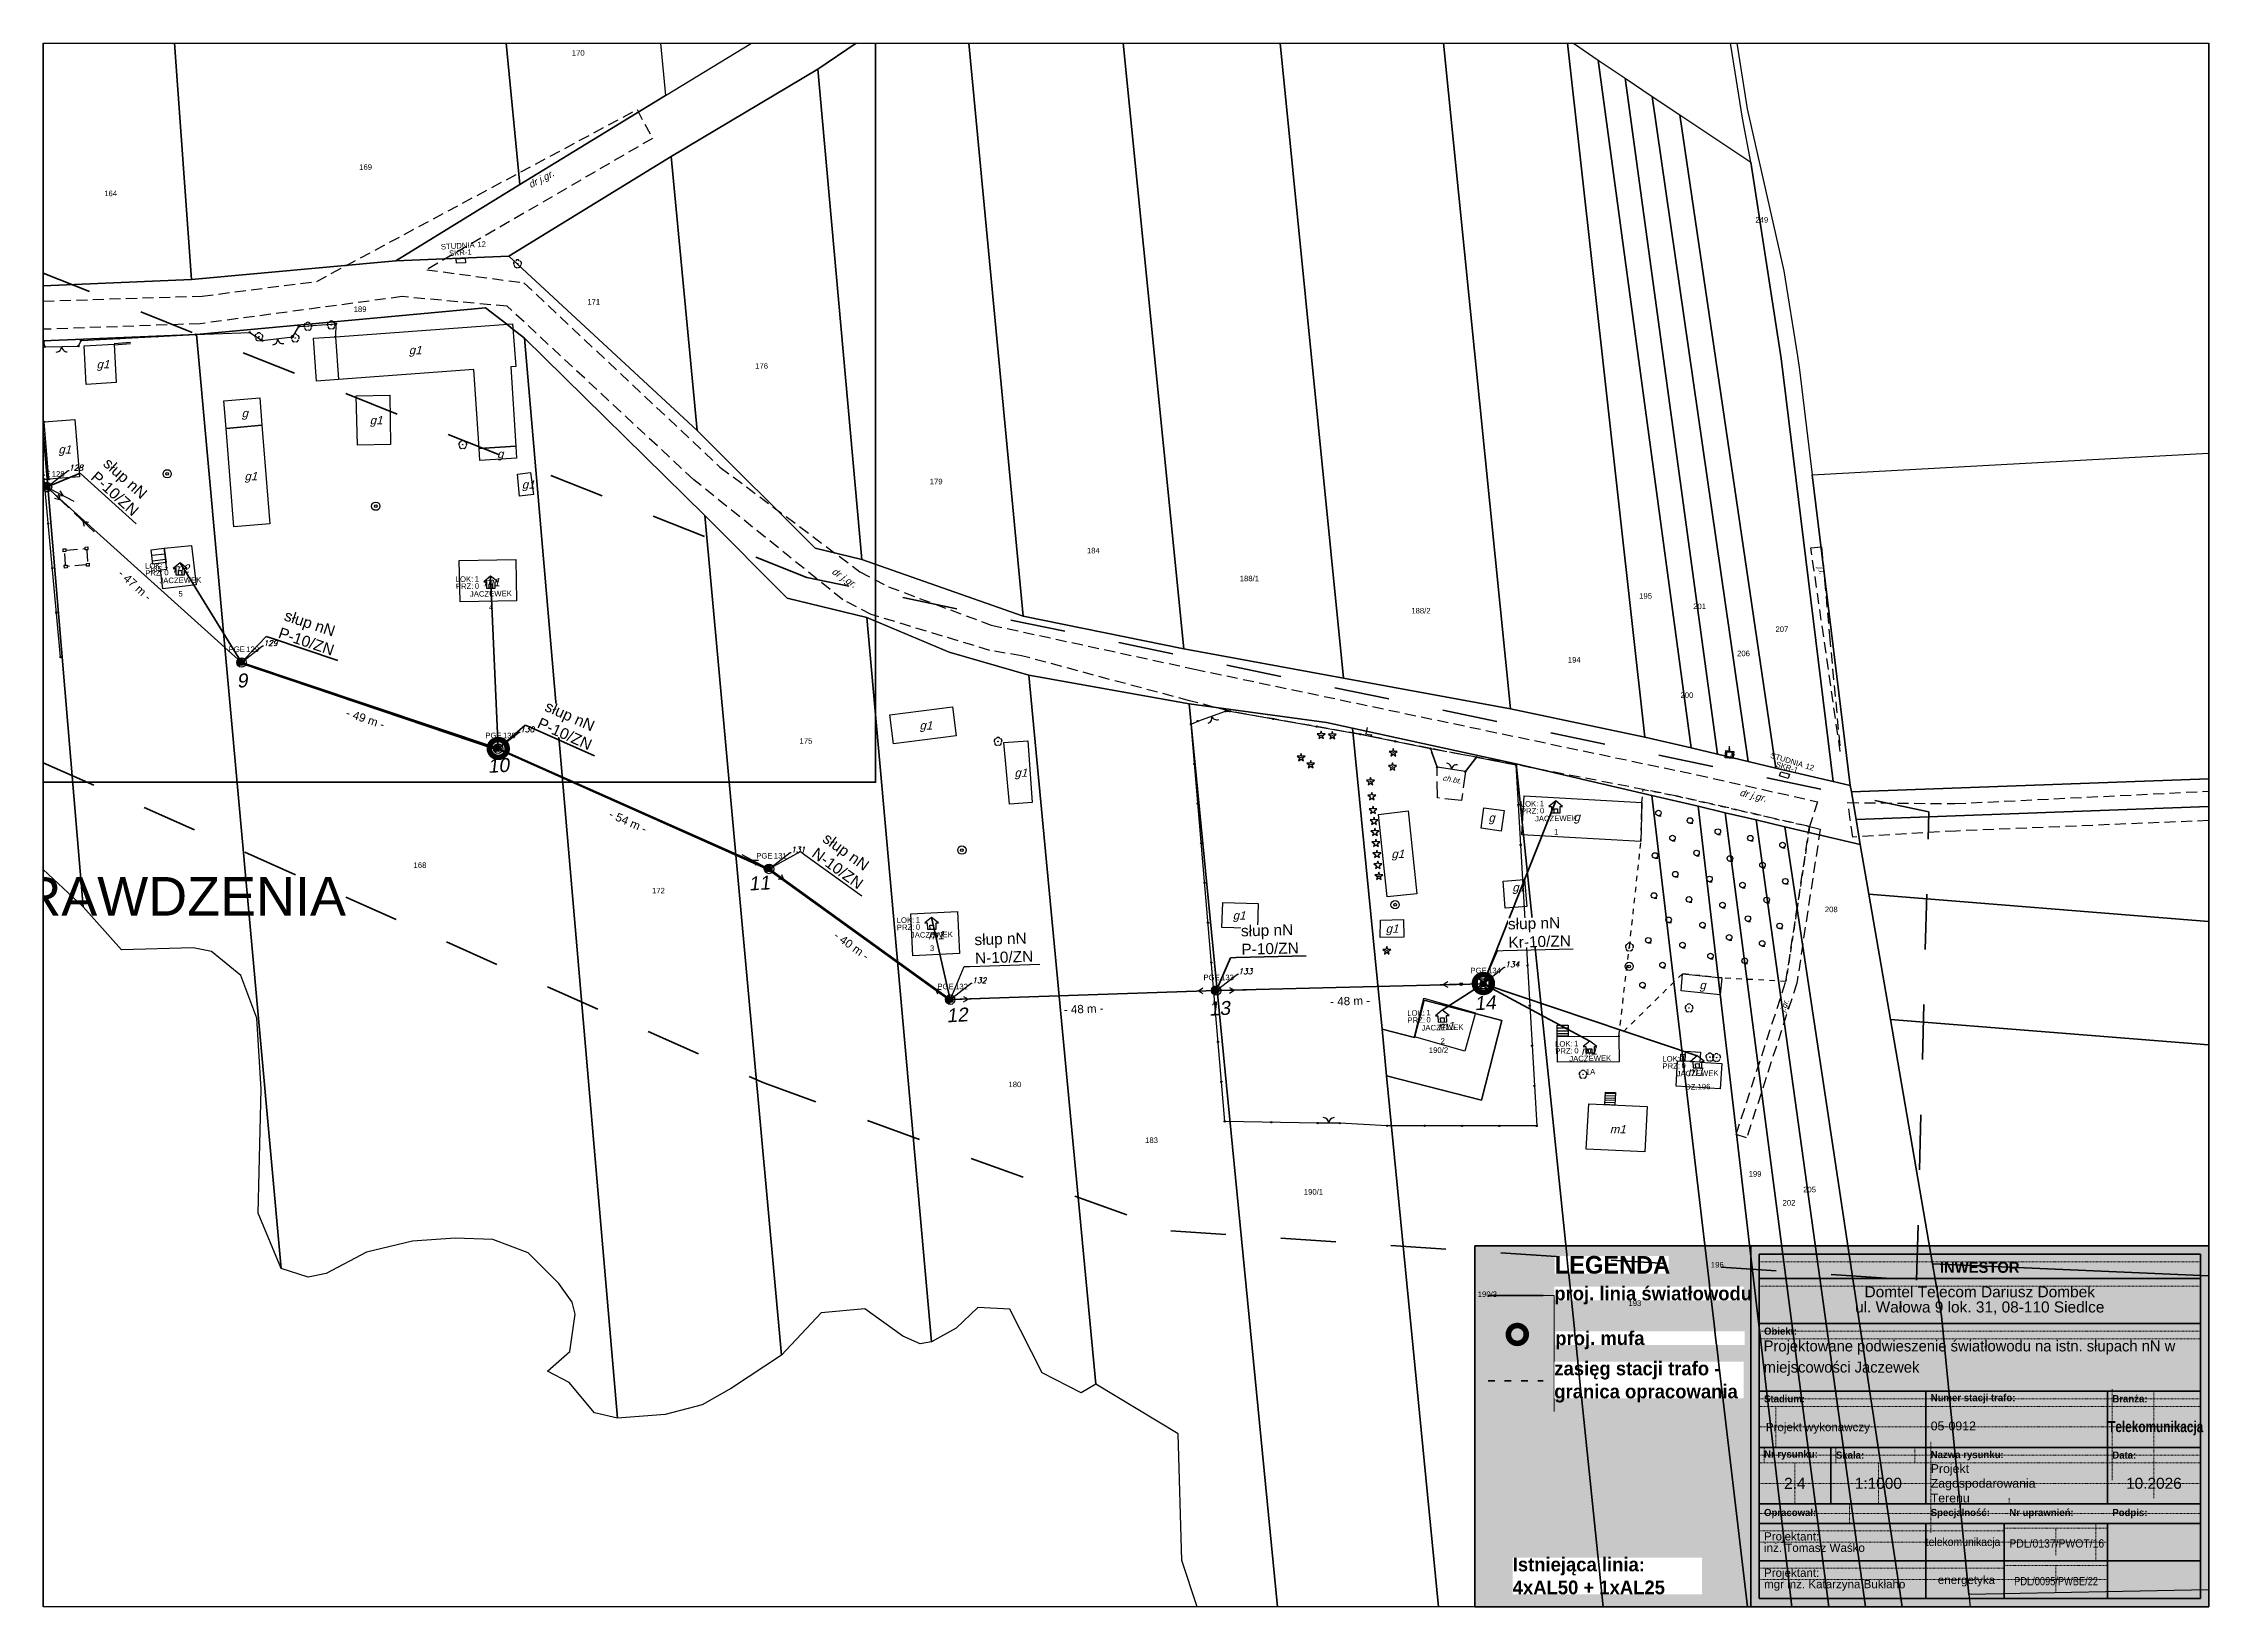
# Paper-space layout '913-4' of a CAD drawing. Header units: metres, sheet in millimetres. Extents: x 0 to 393, y 0 to 283.
# The model-space entities are those that its viewports show. They can reach past a viewport. Long polylines and large blocks are cut down to what shows.
import ezdxf
from ezdxf import colors
from ezdxf.entities.mleader import LeaderData, LeaderLine
from ezdxf.enums import TextEntityAlignment as Align
from ezdxf.math import Vec2, Vec3

# ---------------------------------------------------------------- set-up
doc = ezdxf.new("R2010")
doc.units = ezdxf.units.M
for name, pattern in [('4001', [0]), ('4002', [2, 1, -1]), ('4003', [3, 2, -1]), ('4004', [4, 3, -1]), ('ACAD_ISO03W100', [30, 12, -18]), ('DGN Style 2', [0.005224, 0.003135, -0.00209])]:
    doc.linetypes.add(name, pattern=pattern)
for name, color, linetype, lineweight, plot in [('!tele', 30, 'Continuous', 50, False), ('!UWAGI_JK', 21, 'Continuous', 50, False), ('@KonstrTabelki', 253, 'DGN Style 2', 0, False)]:
    doc.layers.add(name, color=color, linetype=linetype, lineweight=lineweight, plot=plot)
for name, color, linetype, lineweight in [('!trafo', 6, '4002', 50), ('@Tabelka', 7, 'Continuous', 13), ('_KABEL_ABONENCKI_NAPOWIETRZNY', 104, 'Continuous', 50), ('_mm zasięg trafo', 6, 'ACAD_ISO03W100', 35), ('_MUFA', 202, 'Continuous', 30), ('_numery slupow etap 4 cz. 2', 7, 'Continuous', 40), ('_PA_OPCJONALNE', 1, 'Continuous', 30), ('_SIEC_NAPOWIETRZNA', 5, 'Continuous', 50), ('_SLUP_DZIERZAWIONY_ENERGETYCZNY', 1, 'Continuous', 30), ('_STUDNIA_PROJEKTOWANA', 30, 'Continuous', 30), ('_światłowód', 30, 'Continuous', 50)]:
    doc.layers.add(name, color=color, linetype=linetype, lineweight=lineweight)
for name, color, linetype in [('_MM mufy', 3, 'Continuous'), ('_MM opisy', 7, 'Continuous'), ('_MM slupy', 5, 'Continuous'), ('Budynki', 7, 'Continuous'), ('Cmentarze_i_pomniki', 184, 'Continuous'), ('Drogi', 135, 'Continuous'), ('Dzialki', 165, 'Continuous'), ('Elementy_budynkow', 7, 'Continuous'), ('Linie_napowietrzne', 184, 'Continuous'), ('makro-numeracja-punktow', 7, 'Continuous'), ('Ogrodzenia', 184, 'Continuous'), ('Projekty', 252, 'Continuous'), ('Roslinnosc', 104, 'Continuous'), ('SYSTEM', 250, 'Continuous'), ('Teksty', 1, 'Continuous'), ('Wody', 184, 'Continuous')]:
    doc.layers.add(name, color=color, linetype=linetype)
doc.layers.add('DIM', color=7, linetype='Continuous', plot=False)
doc.layers.get('_MUFA').off()
doc.styles.add('BardzoMale-PrawaGora', font='arial.ttf', dxfattribs={"height": 0.0025})
doc.styles.add('DYN_DIM', font='arial.ttf')
doc.styles.add('GeodText', font='romans.shx', dxfattribs={"oblique": 14.323945})
doc.styles.get("Standard").update_dxf_attribs({"font": 'arial.ttf'})
doc.dimstyles.new('opis linie', dxfattribs={"dimtxt": 1.5, "dimasz": 0.18, "dimexe": 0.18, "dimexo": 0.0625, "dimgap": 2.5, "dimtad": 4, "dimdec": 0, "dimzin": 0, "dimdsep": 46, "dimtxsty": 'Standard', "dimcen": 0.09, "dimse1": 1, "dimse2": 1, "dimsd1": 1, "dimsd2": 1, "dimclrt": 256, "dimadec": 0, "dimazin": 0, "dimtfac": 1, "dimtdec": 0, "dimtofl": 0, "dimtmove": 0, "dimatfit": 3, "dimfxl": 1, "dimtfill": 1, "dimtolj": 1, "dimtzin": 0, "dimarcsym": 0})
doc.dimstyles.get("Standard").update_dxf_attribs({"dimtxt": 0.18, "dimasz": 0.18, "dimexe": 0.18, "dimexo": 0.0625, "dimgap": 0.09, "dimtad": 0, "dimtih": 1, "dimtoh": 1, "dimdec": 4, "dimzin": 0, "dimdsep": 46, "dimtxsty": 'Standard', "dimcen": 0.09, "dimadec": 0, "dimazin": 0, "dimtfac": 1, "dimtdec": 4, "dimtofl": 0, "dimtmove": 0, "dimatfit": 3, "dimfxl": 1, "dimtolj": 1, "dimtzin": 0, "dimarcsym": 0})

# ---------------------------------------------------------------- blocks, each defined once
blk = doc.blocks.new('tabelka')
at = {"true_color": 0xffffff, "transparency": 33554687}
h = blk.add_hatch(color=7, dxfattribs=at)
h.dxf.hatch_style = 1
h.paths.add_polyline_path([(-83, 65.41), (0, 65.41), (0, 0), (-83, 0)])
at = {"layer": '@KonstrTabelki', "lineweight": 0}
for p, q in [((-1.5, 62.52), (-81.5, 62.52)), ((-1.5, 58.08), (-81.5, 58.08)), ((-1.5, 49.94), (-81.5, 49.94)), ((-81.5, 48.55), (-1.5, 48.55)), ((-17.47, 39.44), (-17.47, 22.94)), ((-1.5, 37.69), (-81.5, 37.69)), ((-81.5, 36.3), (-1.5, 36.3)), ((-78.46, 36.3), (-78.46, 28.86)), ((-9.93, 19.68), (-9.93, 39.08)), ((-81.5, 32.58), (-1.5, 32.58)), ((-80.6, 28.86), (-80.6, 26.08)), ((-67.58, 28.86), (-67.58, 26.08)), ((-53.27, 26.08), (-53.27, 28.86)), ((-50.39, 29.9), (-50.39, 18.64)), ((-17.47, 28.86), (-17.47, 22.94)), ((-9.93, 19.68), (-9.93, 28.86)), ((-1.5, 27.47), (-81.5, 27.47)), ((-81.5, 26.08), (-1.5, 26.08)), ((-74.99, 18.64), (-74.99, 26.08)), ((-59.88, 18.64), (-59.88, 26.08)), ((-1.5, 27.47), (-18.36, 27.47)), ((-1.5, 22.36), (-81.5, 22.36)), ((-36.15, 19.68), (-36.15, 18.64)), ((-1.5, 22.36), (-18.36, 22.36)), ((-81.5, 16.88), (-1.5, 16.88)), ((-65.11, 18.64), (-65.11, 15.11)), ((-50.39, 18.64), (-50.39, 13.41)), ((-37.05, 13.77), (-81.5, 13.77)), ((-37.05, 14.25), (-18.36, 14.25)), ((-27.71, 14.25), (-27.71, 9.31)), ((-20.43, 15.11), (-20.43, 8.31)), ((-37.05, 11.71), (-81.5, 11.71)), ((-18.36, 11.71), (-37.05, 11.71)), ((-37.05, 6.97), (-81.5, 6.97)), ((-37.05, 4.9), (-81.5, 4.9)), ((-37.05, 7.44), (-18.36, 7.44)), ((-18.36, 4.9), (-37.05, 4.9)), ((-27.71, 7.44), (-27.71, 2.5))]:
    blk.add_line(p, q, dxfattribs=at)
at = {"layer": '@KonstrTabelki'}
for points in [[(-51.29, 28.86), (-51.29, 39.08)], [(-51.29, 18.64), (-51.29, 28.86)]]:
    blk.add_lwpolyline(points, dxfattribs=at)
at = {"layer": '@Tabelka', "lineweight": 40}
for p, q in [((0, 65.41), (-83, 65.41)), ((-83, 65.41), (-83, 0)), ((-81.5, 63.91), (-1.5, 63.91)), ((-1.5, 63.91), (-81.5, 63.91)), ((-81.5, 63.91), (-81.5, 1.5)), ((-1.5, 1.5), (-1.5, 63.91)), ((0, 0), (0, 65.41)), ((-81.5, 59.47), (-1.5, 59.47)), ((-81.5, 51.33), (-1.5, 51.33)), ((-81.5, 39.08), (-1.5, 39.08)), ((-81.5, 39.08), (-18.36, 39.08)), ((-51.29, 28.86), (-51.29, 39.08)), ((-51.29, 28.86), (-51.29, 35.67)), ((-18.36, 39.08), (-18.36, 28.86)), ((-81.5, 28.86), (-18.36, 28.86)), ((-68.48, 18.64), (-68.48, 28.86)), ((-51.29, 18.64), (-51.29, 28.86)), ((-18.36, 28.86), (-1.5, 28.86)), ((-18.36, 28.86), (-18.36, 18.64)), ((-51.29, 18.64), (-51.29, 25.45)), ((-18.36, 25.45), (-18.36, 18.64)), ((-81.5, 18.64), (-1.5, 18.64)), ((-81.5, 18.64), (-1.5, 18.64)), ((-81.5, 15.11), (-1.5, 15.11)), ((-51.29, 1.5), (-51.29, 15.11)), ((-37.05, 1.5), (-37.05, 15.11)), ((-18.36, 15.11), (-18.36, 1.5)), ((-81.5, 8.31), (-1.5, 8.31)), ((-81.5, 8.31), (-1.5, 8.31)), ((-81.5, 1.5), (-1.5, 1.5)), ((-83, 0), (0, 0))]:
    blk.add_line(p, q, dxfattribs=at)
at = {"layer": '@Tabelka'}
for s, insert, char_height, attachment_point, line_spacing_factor in [('{\\fLato Light|b1|i0|c238|p34;INWESTOR}', (-41.5, 62.52), 2, 2, 0.825), ('Domtel Telecom Dariusz Dombek\\Pul. Wałowa 9 lok. 31, 08-110 Siedlce', (-41.5, 58.08), 2, 2, 0.825), ('{\\fLato Light|b1|i0|c238|p34;Obiekt:}', (-80.6, 49.94), 1.3, 4, 0.946154), ('{\\fLato Light|b1|i0|c238|p34;Branża:}', (-17.47, 37.69), 1.3, 4, 0.946154), ('Projekt wykonawczy', (-80.27, 32.34), 1.5, 4, 0.825), ('{\\fLato Light|b1|i0|c238|p34;\\W0.8;Telekomunikacja}', (-9.6, 32.34), 2, 5, 0.76875), ('{\\fLato Light|b1|i0|c238|p34;Nr rysunku:}', (-80.6, 27.47), 1.3, 4, 0.946154), ('{\\fLato Light|b1|i0|c238|p34;Skala:}', (-67.58, 27.47), 1.3, 4, 0.946154), ('{\\fLato Light|b1|i0|c238|p34;Nazwa rysunku:}', (-50.39, 27.38), 1.3, 4, 0.946154), ('{\\fLato Light|b1|i0|c238|p34;Data:}', (-17.47, 27.47), 1.3, 4, 0.946154), ('10.2026', (-9.93, 22.36), 2, 5, 0.825), ('{\\fLato Light|b1|i0|c238|p34;Opracował:}', (-80.6, 16.88), 1.3, 4, 0.946154), ('{\\fLato Light|b1|i0|c238|p34;Specjalność:}', (-50.39, 16.88), 1.3, 4, 0.946154), ('{\\fLato Light|b1|i0|c238|p34;Nr uprawnień:}', (-36.15, 16.88), 1.3, 4, 0.946154), ('{\\fLato Light|b1|i0|c238|p34;Podpis:}', (-17.47, 16.88), 1.3, 4, 0.946154)]:
    blk.add_mtext(s, dxfattribs=dict(at, insert=insert, char_height=char_height, attachment_point=attachment_point, line_spacing_factor=line_spacing_factor))
for s, insert, char_height, width, attachment_point, line_spacing_factor in [('{\\fLato Light|b1|i0|c238|p34;Stadium:}', (-80.6, 37.69), 1.3, 8.6456, 4, 0.946154), ('{\\fLato Light|b1|i0|c238|p34;Numer stacji trafo:}', (-50.39, 37.69), 1.3, 16.1141, 4, 0.946154), ('Projektant:\\Pinż. Tomasz Waśko', (-80.6, 11.71), 1.5, 27.9275, 4, 0.825), ('{\\W0.9;telekomunikacja}', (-44.53, 11.53), 1.5, 22.915, 5, 0.825), ('{\\W0.9;PDL/0137/PWOT/16}', (-27.54, 11.46), 1.5, 22.915, 5, 0.825), ('Projektant:\\Pmgr inż. Katarzyna Bukłaho', (-80.6, 4.9), 1.5, 27.9275, 4, 0.825), ('energetyka', (-43.91, 4.64), 1.5, 22.915, 5, 0.825), ('{\\W0.8;PDL/0095/PWBE/22}', (-27.66, 4.62), 1.5, 22.915, 5, 0.825)]:
    blk.add_mtext(s, dxfattribs=dict(at, insert=insert, char_height=char_height, width=width, attachment_point=attachment_point, line_spacing_factor=line_spacing_factor))
blk = doc.blocks.new('mufa')
at = {"layer": '_MM mufy'}
h = blk.add_hatch(color=256, dxfattribs=at)
h.dxf.hatch_style = 1
h.paths.add_polyline_path([(2.15, 0.12, 1), (-2.1, -0.05, 1)])
h.paths.add_polyline_path([(-1.1, -0.01, -1), (1.15, 0.08, -1)], flags=16)
h.paths.add_polyline_path([(-0.83, 0, -1), (0.88, 0.07, -1)], flags=0)
blk = doc.blocks.new('legenda')
at = {"true_color": 0xffffff, "transparency": 33554687}
h = blk.add_hatch(color=7, dxfattribs=at)
h.dxf.hatch_style = 1
h.paths.add_polyline_path([(-50, 65.41), (0, 65.41), (0, 0), (-50, 0)])
at = {"lineweight": 40}
blk.add_lwpolyline([(0, 65.41), (-50, 65.41), (-50, 0)], dxfattribs=at)
at = {"layer": '_mm zasięg trafo', "lineweight": 40, "ltscale": 0.1}
blk.add_lwpolyline([(-47.62, 40.95), (-37.62, 40.95)], dxfattribs=at)
at = {"layer": '_światłowód', "lineweight": 40}
blk.add_lwpolyline([(-47.62, 56.41), (-37.62, 56.41)], dxfattribs=at)
at = {"layer": '_mm zasięg trafo'}
blk.add_blockref('mufa', (-42.35, 49.31), dxfattribs=at)
at = {"layer": '_mm zasięg trafo', "bg_fill": 3, "box_fill_scale": 1, "bg_fill_color": 256, "bg_fill_transparency": 0}
for s, width, heights, insert, char_height, attachment_point in [('{\\fLato Light|b1|i0|c238|p34;\\C7;LEGENDA}', 20.65, [-3.27], (-35.53, 63.58), 3.2, 1), ('\\pxt4;{\\fLato Light|b1|i0|c238|p34;\\C7;proj. linia światłowodu}', 34.3358, [0], (-35.62, 56.41), 2.5, 4)]:
    blk.add_mtext_dynamic_manual_height_columns(s, width=width, gutter_width=1, heights=heights, dxfattribs=dict(at, insert=insert, char_height=char_height, attachment_point=attachment_point))
at = {"layer": 'Defpoints', "color": 252, "lineweight": 0, "true_color": 0x939598}
blk.add_lwpolyline([(-37.62, 56.41), (-35.62, 56.41), (-35.62, 35.41)], dxfattribs=at)
at = {"layer": '_mm zasięg trafo', "char_height": 2.5, "attachment_point": 4, "bg_fill": 3, "box_fill_scale": 1, "bg_fill_color": 256, "bg_fill_transparency": 0}
for s, heights, insert in [('\\pxt4;{\\fLato Light|b1|i0|c238|p34;\\C7;proj. mufa}', [0], (-35.44, 48.3)), ('\\pxt4;{\\fLato Light|b1|i0|c238|p34;\\C7;zasięg stacji trafo - granica opracowania}', [-7.36], (-35.62, 40.72))]:
    blk.add_mtext_dynamic_manual_height_columns(s, width=34.3358, gutter_width=1, heights=heights, dxfattribs=dict(at, insert=insert))
at = {"lineweight": 40}
blk.add_lwpolyline([(-50, 0), (0, 0), (0, 65.41)], dxfattribs=at)
at = {"layer": '_mm zasięg trafo', "insert": (-43.16, 5.56), "char_height": 2.5, "attachment_point": 4, "bg_fill": 3, "box_fill_scale": 1, "bg_fill_color": 256, "bg_fill_transparency": 0}
blk.add_mtext_dynamic_manual_height_columns('\\pxt4;{\\fLato Light|b1|i0|c238|p34;\\C7;Istniejąca linia:\\P4xAL50 + 1xAL25}', width=34.3358, gutter_width=1, heights=[-6.79], dxfattribs=at)
blk = doc.blocks.new('1412')
at = {"layer": 'Roslinnosc', "color": 104, "linetype": 'Continuous'}
for p, q in [((-0.33, 0.47), (-1.43, 0.47)), ((-1.43, 0.47), (-0.55, -0.17)), ((0, 1.5), (-0.33, 0.47)), ((0.33, 0.47), (0, 1.5)), ((1.43, 0.47), (0.33, 0.47)), ((0.55, -0.17), (1.43, 0.47)), ((-0.55, -0.17), (-0.88, -1.21)), ((-0.88, -1.21), (0, -0.57)), ((0, -0.57), (0.88, -1.21)), ((0.88, -1.21), (0.55, -0.17))]:
    blk.add_line(p, q, dxfattribs=at)
blk.add_circle((0, 0), 0.1, dxfattribs=at)
blk = doc.blocks.new('1413')
at = {"layer": 'Roslinnosc', "color": 104, "linetype": 'Continuous'}
for p, q in [((-0.33, 0.47), (-1.43, 0.47)), ((-1.43, 0.47), (-0.55, -0.17)), ((0, 1.5), (-0.33, 0.47)), ((0.33, 0.47), (0, 1.5)), ((1.43, 0.47), (0.33, 0.47)), ((0.55, -0.17), (1.43, 0.47)), ((-0.55, -0.17), (-0.88, -1.21)), ((-0.88, -1.21), (0, -0.57)), ((0, -0.57), (0.88, -1.21)), ((0.88, -1.21), (0.55, -0.17))]:
    blk.add_line(p, q, dxfattribs=at)
blk = doc.blocks.new('1422')
at = {"layer": 'Roslinnosc', "color": 104, "linetype": 'Continuous'}
blk.add_circle((0, 0), 0.1, dxfattribs=at)
for centre, start, end in [((-0.71, 0.23), 102.5, 221.75), ((0, 0.75), 30.19, 149.77), ((0.71, 0.23), 318.3, 77.49), ((-0.44, -0.61), 174.33, 293.45), ((0.44, -0.61), 246.24, 5.74)]:
    blk.add_arc(centre, 0.75, start, end, dxfattribs=at)
blk = doc.blocks.new('1651')
at = {"layer": 'Wody', "color": 184, "linetype": 'Continuous'}
for radius in [1.5, 0.5]:
    blk.add_circle((0, 0), radius, dxfattribs=at)
blk = doc.blocks.new('1714')
at = {"layer": 'Projekty', "color": 5, "linetype": 'Continuous'}
for radius in [0.16, 0.08]:
    blk.add_circle((0, 0), radius, dxfattribs=at)
blk = doc.blocks.new('2283')
at = {"layer": 'Ogrodzenia', "color": 184, "linetype": 'Continuous'}
blk.add_line((0, 0), (0, 1), dxfattribs=at)
blk = doc.blocks.new('1283')
at = {"layer": 'Ogrodzenia', "color": 184, "linetype": 'Continuous'}
for centre, start, end in [((0, 2), 270, 0), ((0, -2), 0, 90)]:
    blk.add_arc(centre, 2, start, end, dxfattribs=at)
blk = doc.blocks.new('1281')
at = {"layer": 'Ogrodzenia', "color": 184, "linetype": 'Continuous'}
for radius in [0.24, 0.16, 0.08]:
    blk.add_circle((0, 0), radius, dxfattribs=at)
blk = doc.blocks.new('1434')
at = {"layer": 'Roslinnosc', "color": 104, "linetype": 'Continuous'}
blk.add_line((0, -1), (1, -1), dxfattribs=at)
blk.add_circle((0, 0), 1, dxfattribs=at)
blk = doc.blocks.new('2361')
at = {"layer": 'Linie_napowietrzne', "color": 184, "linetype": 'Continuous'}
for p, q in [((0, 0.66), (0, 1)), ((0, 0.33), (0, 0.6)), ((0, 0), (0, 0.3))]:
    blk.add_line(p, q, dxfattribs=at)
blk = doc.blocks.new('1361')
at = {"layer": 'Linie_napowietrzne', "color": 184, "linetype": 'Continuous'}
blk.add_circle((0, 0), 0.5, dxfattribs=at)
blk = doc.blocks.new('1343')
at = {"layer": 'Budynki', "color": 7, "linetype": 'Continuous'}
for p, q in [((-0.5, 0.5), (0.5, 0.5)), ((-0.5, -0.5), (-0.5, 0.5)), ((0.5, 0.5), (0.5, -0.5)), ((0.5, -0.5), (-0.5, -0.5))]:
    blk.add_line(p, q, dxfattribs=at)
blk = doc.blocks.new('1374')
at = {"layer": 'Cmentarze_i_pomniki', "color": 184, "linetype": 'Continuous'}
for p, q in [((-1, 1), (1, 1)), ((-1, -1), (-1, 1)), ((-0.3, 2), (0.3, 2)), ((0, 1), (0, 3)), ((1, 1), (1, -1)), ((1, -1), (-1, -1))]:
    blk.add_line(p, q, dxfattribs=at)
blk = doc.blocks.new('ADRES')
for points in [[(0.79, -2.15), (0.79, -2.15), (0.79, -0.99), (1.24, -0.99), (0, 0), (-1.24, -0.99), (-0.79, -0.99), (-0.79, -2.15), (0.79, -2.15), (0.79, -2.15)], [(-0.31, -2.15), (-0.31, -1.4), (0.31, -1.4), (0.31, -2.15)]]:
    blk.add_lwpolyline(points)
at = {"color": 212, "insert": (-3.15, -0.43), "char_height": 1, "width": 1e-16, "attachment_point": 6}
blk.add_mtext('LOK:  ', dxfattribs=at)
at = {"color": 4, "insert": (-3.15, -1.72), "char_height": 1, "width": 1e-16, "attachment_point": 6}
blk.add_mtext('PRZ: ', dxfattribs=at)
at = {"color": 7}
for tag, flags, p in [('ID_OBSZARU', 13, (29.07, 23.06)), ('WOJEWODZTWO', 13, (23.29, 19.95)), ('POWIAT', 13, (29.07, 18.51)), ('GMINA', 13, (29.07, 16.8)), ('TERC', 13, (29.07, 15.22)), ('SIMC', 13, (29.07, 13.42)), ('ULIC', 13, (29.07, 11.76)), ('SZEROKOSC_GEOGRAFICZNA', 13, (18.71, 10.18)), ('DLUGOSC_GEOGRAFICZNA', 13, (29.07, 8.25)), ('KATEGORIA_STAWKI_JEDNOSTKOWEJ_100', 13, (29.07, 4.77)), ('KWOTA_STAWKI_JEDNOSTKOWEJ_100', 13, (29.07, 2.89)), ('DOFINANSOWANIE_95', 13, (29.07, 0.87)), ('MIEJSCOWOSC', 12, (0, -3.65)), ('ULICA', 12, (0, -4.88)), ('NR_PORZADKOWY', 12, (0, -6.09))]:
    blk.add_attdef(tag, text='', height=1, dxfattribs=dict(at, flags=flags)).set_placement(p, align=Align.CENTER)
at = {"color": 1}
for tag, flags, p in [('ID_PA', 5, (29.07, 21.57)), ('RODZAJ_OBIEKTU', 5, (29.07, 6.63)), ('ZAPAS', 13, (29.07, -2.62))]:
    blk.add_attdef(tag, text='', height=1, dxfattribs=dict(at, flags=flags)).set_placement(p, align=Align.CENTER)
at = {"color": 212, "flags": 12}
blk.add_attdef('LICZBA_LOKALI', text='', height=1, dxfattribs=at).set_placement((-2.88, -0.43), align=Align.MIDDLE_LEFT)
at = {"color": 150, "flags": 12}
for tag, p in [('MUFA', (1.78, -0.93)), ('NUMER_WLOKNA', (1.86, -2.2))]:
    blk.add_attdef(tag, p, '', height=1, dxfattribs=at)
at = {"color": 7, "style": 'DYN_DIM', "flags": 13}
blk.add_attdef('ODC_FUNKCJONALNY', text='', height=1, dxfattribs=at).set_placement((29.07, -1.01), align=Align.CENTER)
at = {"color": 4, "flags": 12}
blk.add_attdef('LICZBA_SED_W_DANYM_PA', text='', height=1, dxfattribs=at).set_placement((-2.88, -1.72), align=Align.MIDDLE_LEFT)
blk = doc.blocks.new('1047')
at = {"layer": 'SYSTEM', "color": 250, "linetype": 'Continuous'}
blk.add_line((0, 1), (0, 11), dxfattribs=at)
blk = doc.blocks.new('1046')
at = {"layer": 'SYSTEM', "color": 250, "linetype": 'Continuous'}
for p, q in [((0, 1), (0, 11)), ((-1, 4.8), (0, 6.5)), ((1, 4.8), (0, 6.5))]:
    blk.add_line(p, q, dxfattribs=at)
blk = doc.blocks.new('SLUP_DZIERZAWIONY')
h = blk.add_hatch(color=256)
h.dxf.hatch_style = 1
h.paths.add_polyline_path([(0.53, 0, 1), (-0.53, 0, 1)])
at = {"lineweight": 30}
blk.add_circle((0, 0), 0.527, dxfattribs=at)
at = {"color": 7, "style": 'DYN_DIM', "flags": 13}
blk.add_attdef('ODC_FUNKCJONALNY', text='', height=1, dxfattribs=at).set_placement((0.36, 3.33), align=Align.CENTER)
at = {"color": 7, "flags": 12}
blk.add_attdef('WLASCICIEL', text='', height=1, dxfattribs=at).set_placement((0.63, 1.89), align=Align.RIGHT)
blk.add_attdef('SLUP_NUMER', (0.87, 1.89), '', height=1, dxfattribs=at)
blk.add_attdef('TYP', text='', height=1, dxfattribs=at).set_placement((0, -2.82), align=Align.CENTER)
blk = doc.blocks.new('MUFA_II')
at = {"layer": '_MM mufy'}
h = blk.add_hatch(color=256, dxfattribs=at)
h.dxf.hatch_style = 1
h.paths.add_polyline_path([(2.15, 0.12, 1), (-2.1, -0.05, 1)])
h.paths.add_polyline_path([(-1.1, -0.01, -1), (1.15, 0.08, -1)], flags=16)
h.paths.add_polyline_path([(-0.83, 0, -1), (0.88, 0.07, -1)], flags=0)
blk = doc.blocks.new('STUDNIA_PROJEKTOWANA')
at = {"layer": '_STUDNIA_PROJEKTOWANA'}
blk.add_lwpolyline([(-0.8, -0.4), (-0.8, 0.4), (0.8, 0.4), (0.8, -0.4)], close=True, dxfattribs=at)
at = {"layer": '_STUDNIA_PROJEKTOWANA', "style": 'DYN_DIM'}
blk.add_text('STUDNIA', height=1, dxfattribs=at).set_placement((-3.45, 2.25))
for tag, flags, p in [('ODC_FUNKCJONALNY', 13, (0, 3.75)), ('TYP', 12, (0, 0.98)), ('DLUGOSC_ZAPASU', 12, (0, -1.68)), ('WSPOLRZEDNE', 12, (0, -4.65)), ('ADRES', 12, (0, -3.33))]:
    blk.add_attdef(tag, text='', height=1, dxfattribs=dict(at, flags=flags)).set_placement(p, align=Align.CENTER)
at = {"layer": '_STUDNIA_PROJEKTOWANA', "style": 'DYN_DIM', "flags": 12}
blk.add_attdef('NUMER', (3.17, 2.25), '', height=1, dxfattribs=at)
blk = doc.blocks.new('ZN')
at = {"layer": '_MM slupy', "transparency": 33554687}
h = blk.add_hatch(color=256, dxfattribs=at)
h.dxf.hatch_style = 1
h.paths.add_polyline_path([(0, -0.86), (0, 0.86, 1)])
at = {"layer": '_MM slupy'}
blk.add_circle((0, 0), 0.857, dxfattribs=at)
blk = doc.blocks.new('R')
at = {"layer": '_MM slupy', "transparency": 33554687}
h = blk.add_hatch(color=256, dxfattribs=at)
h.dxf.hatch_style = 1
h.paths.add_polyline_path([(-0.93, -0.86), (-0.93, 0.86, 1)])
h = blk.add_hatch(color=256, dxfattribs=at)
h.dxf.hatch_style = 1
h.paths.add_polyline_path([(0.93, 0.86), (0.93, -0.86, 1)])
at = {"layer": '_MM slupy'}
for points in [[(-0.93, 0.86), (0.93, 0.86)], [(-0.93, -0.86), (0.93, -0.86)]]:
    blk.add_lwpolyline(points, dxfattribs=at)
for centre in [(-0.93, 0), (0.93, 0)]:
    blk.add_circle(centre, 0.857, dxfattribs=at)
blk = doc.blocks.new('*D175')
at = {"layer": 'Defpoints', "color": 0}
for p in [(7550307.71, 5805548.6), (7550356.12, 5805549.1), (7550307.73, 5805547.85)]:
    blk.add_point(p, dxfattribs=at)
at = {"layer": 'DIM', "insert": (7550331.99, 5805545.96), "char_height": 1.5, "attachment_point": 5, "rotation": 1.4845, "bg_fill": 3, "box_fill_scale": 1.1, "bg_fill_color": 9, "bg_fill_true_color": 13158600, "bg_fill_transparency": 0}
blk.add_mtext('\\A1;- 48 m -', dxfattribs=at)
blk = doc.blocks.new('*D176')
at = {"layer": 'Defpoints', "color": 0}
for p in [(7550259.47, 5805546.96), (7550259.5, 5805546.21), (7550307.73, 5805547.85)]:
    blk.add_point(p, dxfattribs=at)
at = {"layer": 'DIM', "insert": (7550283.7, 5805544.52), "char_height": 1.5, "attachment_point": 5, "rotation": 1.9475, "bg_fill": 3, "box_fill_scale": 1.1, "bg_fill_color": 9, "bg_fill_true_color": 13158600, "bg_fill_transparency": 0}
blk.add_mtext('\\A1;- 48 m -', dxfattribs=at)
blk = doc.blocks.new('*D177')
at = {"layer": 'Defpoints', "color": 0}
for p in [(7550226.66, 5805569.9), (7550227.1, 5805570.51), (7550259.5, 5805546.21)]:
    blk.add_point(p, dxfattribs=at)
at = {"layer": 'DIM', "insert": (7550241.61, 5805556.01), "char_height": 1.5, "attachment_point": 5, "rotation": 324.1942, "bg_fill": 3, "box_fill_scale": 1.1, "bg_fill_color": 9, "bg_fill_true_color": 13158600, "bg_fill_transparency": 0}
blk.add_mtext('\\A1;- 40 m -', dxfattribs=at)
blk = doc.blocks.new('*D178')
at = {"layer": 'Defpoints', "color": 0}
for p in [(7550177.86, 5805592.4), (7550177.55, 5805591.71), (7550226.66, 5805569.9)]:
    blk.add_point(p, dxfattribs=at)
at = {"layer": 'DIM', "insert": (7550201.09, 5805578.51), "char_height": 1.5, "attachment_point": 5, "rotation": 336.0487, "bg_fill": 3, "box_fill_scale": 1.1, "bg_fill_color": 9, "bg_fill_true_color": 13158600, "bg_fill_transparency": 0}
blk.add_mtext('\\A1;- 54 m -', dxfattribs=at)
blk = doc.blocks.new('*D179')
at = {"layer": 'Defpoints', "color": 0}
for p in [(7550131.26, 5805608.05), (7550131.02, 5805607.34), (7550177.55, 5805591.71)]:
    blk.add_point(p, dxfattribs=at)
at = {"layer": 'DIM', "insert": (7550153.49, 5805597.14), "char_height": 1.5, "attachment_point": 5, "rotation": 341.4346, "bg_fill": 3, "box_fill_scale": 1.1, "bg_fill_color": 9, "bg_fill_true_color": 13158600, "bg_fill_transparency": 0}
blk.add_mtext('\\A1;- 49 m -', dxfattribs=at)
blk = doc.blocks.new('*D180')
at = {"layer": 'Defpoints', "color": 0}
for p in [(7550095.77, 5805639.13), (7550096.27, 5805639.69), (7550131.02, 5805607.34)]:
    blk.add_point(p, dxfattribs=at)
at = {"layer": 'DIM', "insert": (7550111.72, 5805621.38), "char_height": 1.5, "attachment_point": 5, "rotation": 317.9569, "bg_fill": 3, "box_fill_scale": 1.1, "bg_fill_color": 9, "bg_fill_true_color": 13158600, "bg_fill_transparency": 0}
blk.add_mtext('\\A1;- 47 m -', dxfattribs=at)
blk = doc.blocks.new('*D181')
at = {"layer": 'Defpoints', "color": 0}
for p in [(7550072.26, 5805661.67), (7550072.78, 5805662.21), (7550095.77, 5805639.13)]:
    blk.add_point(p, dxfattribs=at)
at = {"layer": 'DIM', "insert": (7550082.27, 5805648.58), "char_height": 1.5, "attachment_point": 5, "rotation": 316.2043, "bg_fill": 3, "box_fill_scale": 1.1, "bg_fill_color": 9, "bg_fill_true_color": 13158600, "bg_fill_transparency": 0}
blk.add_mtext('\\A1;- 33 m -', dxfattribs=at)
blk = doc.blocks.new('q')
at = {"layer": '_MM slupy'}
blk.add_blockref('ZN', (0, 0), dxfattribs=at)
at = {"layer": '_MM opisy'}
ml = blk.add_multileader_mtext('Standard', dxfattribs=at)
ml.set_content('\\pxql;słup nN\\PP-10/ZN', color=256)
ml.set_leader_properties()
ml.build(insert=Vec2(0, 0))
ml.multileader.update_dxf_attribs({"has_text_frame": 1, "text_left_attachment_type": 5, "text_right_attachment_type": 5, "dogleg_length": 1, "arrow_head_size": 1})
ctx = ml.context
ctx.base_point, ctx.char_height, ctx.arrow_head_size, ctx.landing_gap_size, ctx.plane_origin = Vec3(3.75, 5.9), 2, 1, 1, Vec3(1.72, -1.42)
ctx.left_attachment, ctx.right_attachment = 5, 5
notes = []
notes.append((ctx, [(0, (1, 1, 0), (2.75, 5.9), (1, 0), 1, [(0, [(0, 0), (2.75, 5.9)], 0, [])])]))
ctx.mtext.insert, ctx.mtext.flow_direction = Vec3(4.75, 11.7), 5
ctx.mtext.has_bg_fill, ctx.mtext.bg_color, ctx.mtext.bg_scale_factor, ctx.mtext.bg_transparency, ctx.mtext.use_window_bg_color = 1, -1023410175, 1, 0, 1
for ctx, leaders in notes:
    for number, flags, end, landing, length, lines in leaders:
        leader = LeaderData()
        leader.index, (leader.has_last_leader_line, leader.has_dogleg_vector, leader.attachment_direction) = number, flags
        leader.last_leader_point, leader.dogleg_vector, leader.dogleg_length = Vec3(end), Vec3(landing), length
        for number, points, colour, breaks in lines:
            line = LeaderLine()
            line.index, line.vertices, line.color, line.breaks = number, Vec3.list(points), colors.encode_raw_color(colour), breaks
            leader.lines.append(line)
        ctx.leaders.append(leader)

msp = doc.modelspace()

# ---------------------------------------------------------------- linework, layer by layer
at = {"layer": '!tele', "elevation": 142.33}
msp.add_lwpolyline([(7549932.8, 5805802.18), (7549973.35, 5805778.88), (7549988.74, 5805734.51), (7550001.52, 5805696.65), (7550011.5, 5805662.56), (7550042.39, 5805662.09), (7550072.26, 5805661.67), (7550095.77, 5805639.13), (7550131.02, 5805607.34), (7550177.55, 5805591.71), (7550226.66, 5805569.9), (7550259.5, 5805546.21), (7550307.73, 5805547.85), (7550356.12, 5805549.1)], dxfattribs=at)
at = {"layer": '!trafo', "ltscale": 10}
msp.add_lwpolyline([(7549210.97, 5805971.74), (7549186.51, 5805890.92), (7549758.63, 5805772.48), (7549780.18, 5805723.46), (7549839.54, 5805708.8), (7550034.64, 5805616.04), (7550225.72, 5805531.11), (7550299.47, 5805504.29), (7550434.68, 5805495.35), (7550436.91, 5805580.28), (7550233.54, 5805622.74), (7550079.34, 5805684.2), (7550017.88, 5805761.3), (7549901, 5805869.43)], close=True, dxfattribs=at)
at = {"layer": '_KABEL_ABONENCKI_NAPOWIETRZNY'}
for points in [[(7550119.89, 5805625.38), (7550131.02, 5805607.34), (7550131.26, 5805607.07), (7550177.21, 5805591.58), (7550177.55, 5805591.71)], [(7550176.19, 5805622.95), (7550177.55, 5805591.71)], [(7550256.12, 5805561.13), (7550259.5, 5805546.21), (7550259.12, 5805546.32), (7550226.65, 5805569.75), (7550177.85, 5805591.47), (7550177.55, 5805591.71)], [(7550369.25, 5805582.22), (7550356.12, 5805549.1)], [(7550348.68, 5805544.3), (7550356.12, 5805549.1)], [(7550375.47, 5805538.71), (7550356.12, 5805549.1)]]:
    msp.add_lwpolyline(points, dxfattribs=at)
at = {"layer": '_KABEL_ABONENCKI_NAPOWIETRZNY', "elevation": 143.87}
msp.add_lwpolyline([(7550394.91, 5805536), (7550356.12, 5805549.1)], dxfattribs=at)
at = {"layer": '_SIEC_NAPOWIETRZNA'}
for points in [[(7550072.26, 5805661.67), (7550095.77, 5805639.13), (7550131.02, 5805607.34), (7550177.55, 5805591.71), (7550226.66, 5805569.9)], [(7550356.12, 5805549.1), (7550307.73, 5805547.85), (7550259.5, 5805546.21), (7550226.66, 5805569.9)]]:
    msp.add_lwpolyline(points, dxfattribs=at)
at = {"layer": 'Budynki', "color": 7, "linetype": '4003'}
for p, q in [((7550099.15, 5805625.07), (7550098.97, 5805627.33)), ((7550099.29, 5805627.71), (7550102.59, 5805627.97)), ((7550102.97, 5805627.65), (7550103.15, 5805625.39)), ((7550102.83, 5805625.01), (7550099.53, 5805624.75))]:
    msp.add_line(p, q, dxfattribs=at)
at = {"layer": 'Budynki', "color": 7, "linetype": '4001'}
for points in [[(7550144.06, 5805666.12, 0), (7550148.05, 5805666.36, 0), (7550180.14, 5805668.7, 0), (7550180.76, 5805661, 0), (7550179.86, 5805660.94, 0), (7550180.77, 5805646.55, 0), (7550174.12, 5805646.13, 0), (7550173.17, 5805660.44, 0), (7550148.61, 5805658.63, 0), (7550144.63, 5805658.34, 0), (7550144.06, 5805666.12, 0)], [(7550102.5, 5805664.72, 0), (7550107.94, 5805665.06, 0), (7550108.31, 5805658.07, 0), (7550102.87, 5805657.73, 0), (7550102.5, 5805664.72, 0)], [(7550127.84, 5805654.75, 0), (7550134.34, 5805655.3, 0), (7550134.74, 5805650.32, 0), (7550128.26, 5805649.77, 0), (7550127.84, 5805654.75, 0)], [(7550151.8, 5805655.65, 0), (7550157.95, 5805655.81, 0), (7550158.05, 5805646.86, 0), (7550152.04, 5805646.7, 0), (7550151.8, 5805655.65, 0)], [(7550095.29, 5805650.95, 0), (7550100.84, 5805651.39, 0), (7550101.68, 5805640.99, 0), (7550096.13, 5805640.54, 0), (7550095.29, 5805650.95, 0)], [(7550128.26, 5805649.77, 0), (7550134.74, 5805650.32, 0), (7550136.15, 5805632.49, 0), (7550129.66, 5805631.92, 0), (7550128.26, 5805649.77, 0)], [(7550174.12, 5805646.13, 0), (7550180.77, 5805646.55, 0), (7550180.91, 5805644.37, 0), (7550174.26, 5805643.95, 0), (7550174.12, 5805646.13, 0)], [(7550181.04, 5805641.45, 0), (7550183.45, 5805641.77, 0), (7550183.97, 5805637.79, 0), (7550181.45, 5805637.46, 0), (7550181.04, 5805641.45, 0)], [(7550116.37, 5805624.13, 0), (7550117.5, 5805624.27, 0), (7550117.03, 5805628.05, 0), (7550122, 5805628.54, 0), (7550122.84, 5805621.4, 0), (7550116.78, 5805620.68, 0), (7550116.37, 5805624.13, 0)], [(7550170.52, 5805625.8, 0), (7550180.76, 5805625.99, 0), (7550180.9, 5805618.49, 0), (7550170.66, 5805618.3, 0), (7550170.52, 5805625.8, 0)], [(7550248.55, 5805597.85, 0), (7550259.93, 5805599.31, 0), (7550260.61, 5805594.02, 0), (7550249.23, 5805592.56, 0), (7550248.55, 5805597.85, 0)], [(7550269.21, 5805592.8, 0), (7550273.55, 5805593.12, 0), (7550274.37, 5805581.92, 0), (7550270.27, 5805581.62, 0), (7550269.21, 5805592.8, 0)], [(7550401.39, 5805589.95, 0), (7550399.95, 5805590.05, 0), (7550400.11, 5805591.35, 0), (7550401.54, 5805591.17, 0), (7550401.39, 5805589.95, 0)], [(7550337.12, 5805579.77, 0), (7550342.51, 5805580.45, 0), (7550344.11, 5805565.41, 0), (7550338.69, 5805564.84, 0), (7550337.12, 5805579.77, 0)], [(7550355.75, 5805577.31, 0), (7550356.24, 5805581.01, 0), (7550359.94, 5805580.47, 0), (7550359.4, 5805576.78, 0), (7550355.75, 5805577.31, 0)], [(7550363.14, 5805576.11, 0), (7550363.54, 5805583.17, 0), (7550384.89, 5805581.95, 0), (7550384.71, 5805574.88, 0), (7550363.14, 5805576.11, 0)], [(7550359.72, 5805567.67, 0), (7550363.61, 5805567.99, 0), (7550364, 5805563.12, 0), (7550360.11, 5805562.8, 0), (7550359.72, 5805567.67, 0)], [(7550252.34, 5805561.75, 0), (7550260.84, 5805562.17, 0), (7550261.02, 5805558.35, 0), (7550261.2, 5805554.58, 0), (7550252.72, 5805554.16, 0), (7550252.34, 5805561.75, 0)], [(7550308.71, 5805559.3, 0), (7550308.93, 5805563.85, 0), (7550315.34, 5805563.63, 0), (7550315.18, 5805559.08, 0), (7550308.71, 5805559.3, 0)], [(7550337.44, 5805557.46, 0), (7550337.48, 5805560.64, 0), (7550341.64, 5805560.74, 0), (7550341.72, 5805557.56, 0), (7550337.44, 5805557.46, 0)], [(7550391.99, 5805547.82, 0), (7550392.22, 5805550.9, 0), (7550399.38, 5805550.15, 0), (7550399.06, 5805547.08, 0), (7550391.99, 5805547.82, 0)], [(7550343.63, 5805539.46, 0), (7550345.33, 5805546.47, 0), (7550354.74, 5805543.82, 0), (7550352.79, 5805536.88, 0), (7550343.63, 5805539.46, 0)], [(7550369.51, 5805539.58, 0), (7550380.68, 5805539.56, 0), (7550380.74, 5805534.95, 0), (7550369.59, 5805534.88, 0), (7550369.51, 5805539.58, 0)], [(7550391.09, 5805530.53, 0), (7550391.36, 5805535.12, 0), (7550392.68, 5805535.04, 0), (7550392.79, 5805536.85, 0), (7550395.51, 5805536.68, 0), (7550395.4, 5805534.88, 0), (7550399.35, 5805534.65, 0), (7550399.08, 5805530.06, 0), (7550391.09, 5805530.53, 0)], [(7550374.77, 5805519.1, 0), (7550375.28, 5805527.33, 0), (7550385.82, 5805526.83, 0), (7550385.43, 5805518.6, 0), (7550374.77, 5805519.1, 0)]]:
    msp.add_polyline3d(points, dxfattribs=at)
at = {"layer": 'Drogi', "color": 8, "linetype": '4003'}
for p, q in [((7550144.67, 5805676.42), (7550202.73, 5805707.54)), ((7550202.73, 5805707.54), (7550205.52, 5805702.33)), ((7550205.52, 5805702.33), (7550164.61, 5805678.52)), ((7550164.61, 5805678.52), (7550182.24, 5805676.15)), ((7550123.89, 5805673.74), (7550144.67, 5805676.42)), ((7550182.24, 5805676.15), (7550217.77, 5805642.75)), ((7550066.19, 5805672.84), (7550093.88, 5805672.81)), ((7550093.88, 5805672.81), (7550123.89, 5805673.74)), ((7550160.14, 5805673.65), (7550123.54, 5805668.74)), ((7550179.21, 5805671.9), (7550160.14, 5805673.65)), ((7550213.01, 5805640.46), (7550179.21, 5805671.9)), ((7550093.98, 5805667.68), (7550065.5, 5805666.97)), ((7550123.54, 5805668.74), (7550093.98, 5805667.68)), ((7550240.05, 5805618.7), (7550213.01, 5805640.46)), ((7550217.77, 5805642.75), (7550243.11, 5805623.79)), ((7550415.5, 5805628.13), (7550417.45, 5805628.31)), ((7550420.84, 5805591.22), (7550415.5, 5805628.13)), ((7550417.45, 5805628.31), (7550418.9, 5805612.13)), ((7550243.11, 5805623.79), (7550248.34, 5805621.05)), ((7550248.34, 5805621.05), (7550266.91, 5805614.11)), ((7550245.2, 5805616.02), (7550240.05, 5805618.7)), ((7550266.69, 5805609.51), (7550245.2, 5805616.02)), ((7550266.91, 5805614.11), (7550303.77, 5805606.12)), ((7550418.9, 5805612.13), (7550420.84, 5805591.22)), ((7550272.43, 5805608.55), (7550266.69, 5805609.51)), ((7550302.89, 5805600.39), (7550272.43, 5805608.55)), ((7550303.77, 5805606.12), (7550394.9, 5805586.96)), ((7550310.17, 5805598.49), (7550302.89, 5805600.39)), ((7550333.82, 5805594.32), (7550310.17, 5805598.49)), ((7550346.55, 5805591.74), (7550333.82, 5805594.32)), ((7550354.9, 5805590.17), (7550346.55, 5805591.74)), ((7550362.05, 5805588.8), (7550354.9, 5805590.17)), ((7550391.33, 5805583.1), (7550362.05, 5805588.8)), ((7550441.58, 5805581.74), (7550573.82, 5805588.22)), ((7550394.9, 5805586.96), (7550416.72, 5805582.09)), ((7550415.26, 5805577.58), (7550391.33, 5805583.1)), ((7550416.72, 5805582.09), (7550415.26, 5805577.58)), ((7550422.66, 5805578.85), (7550422.21, 5805581.92)), ((7550422.21, 5805581.92), (7550441.58, 5805581.74)), ((7550410.98, 5805549.5), (7550415.26, 5805577.58)), ((7550417.21, 5805577.13), (7550412.96, 5805549.2)), ((7550415.26, 5805577.58), (7550417.21, 5805577.13)), ((7550423.12, 5805575.67), (7550422.66, 5805578.85)), ((7550441.82, 5805576.78), (7550423.12, 5805575.67)), ((7550515.94, 5805579.85), (7550441.82, 5805576.78)), ((7550401.97, 5805521.78), (7550410.98, 5805549.5)), ((7550412.96, 5805549.2), (7550403.87, 5805521.16)), ((7550403.87, 5805521.16), (7550401.97, 5805521.78))]:
    msp.add_line(p, q, dxfattribs=at)
at = {"layer": 'Drogi', "color": 8, "linetype": '4004'}
for p, q in [((7550347.77, 5805588.33), (7550346.55, 5805591.74)), ((7550346.55, 5805591.74), (7550354.9, 5805590.17)), ((7550347.8, 5805582.77), (7550347.77, 5805588.33)), ((7550354.9, 5805590.17), (7550352.89, 5805587.56)), ((7550352.89, 5805587.56), (7550352.17, 5805582.34)), ((7550352.17, 5805582.34), (7550347.8, 5805582.77))]:
    msp.add_line(p, q, dxfattribs=at)
at = {"layer": 'Dzialki'}
for p, q in [((7550121.98, 5805676.73), (7550106.09, 5805899.16)), ((7550106.09, 5805899.16), (7550121.98, 5805676.73)), ((7550165.8, 5805858.93), (7550181.46, 5805693.96)), ((7550181.46, 5805693.96), (7550165.8, 5805858.93)), ((7550195.65, 5805838.77), (7550207.87, 5805710.08)), ((7550315.45, 5805757.93), (7550330.79, 5805604.46)), ((7550330.79, 5805604.46), (7550315.45, 5805757.93)), ((7550301.82, 5805609.78), (7550287.78, 5805750.27)), ((7550287.78, 5805750.27), (7550301.82, 5805609.78)), ((7550347.39, 5805734.72), (7550361.06, 5805598.9)), ((7550347.39, 5805734.72), (7550371.34, 5805720.32)), ((7550361.06, 5805598.9), (7550347.39, 5805734.72)), ((7550261.62, 5805732.55), (7550235.53, 5805714.9)), ((7550235.53, 5805714.9), (7550261.62, 5805732.55)), ((7550272.71, 5805615.73), (7550261.62, 5805732.55)), ((7550261.62, 5805732.55), (7550272.71, 5805615.73)), ((7550207.87, 5805710.08), (7550234.52, 5805726.28)), ((7550401.1, 5805726.09), (7550403.97, 5805707.7)), ((7550401.77, 5805714.32), (7550400.36, 5805723.04)), ((7550371.34, 5805720.32), (7550376.98, 5805716.53)), ((7550385.43, 5805593.79), (7550371.34, 5805720.32)), ((7550371.34, 5805720.32), (7550385.43, 5805593.79)), ((7550235.53, 5805714.9), (7550208.91, 5805699.07)), ((7550208.91, 5805699.07), (7550235.53, 5805714.9)), ((7550235.53, 5805714.9), (7550243.46, 5805625.99)), ((7550243.46, 5805625.99), (7550235.53, 5805714.9)), ((7550376.98, 5805716.53), (7550381.87, 5805713.23)), ((7550393.82, 5805591.83), (7550376.98, 5805716.53)), ((7550376.98, 5805716.53), (7550393.82, 5805591.83)), ((7550403.1, 5805705.98), (7550401.77, 5805714.32)), ((7550181.46, 5805693.96), (7550207.87, 5805710.08)), ((7550207.87, 5805710.08), (7550181.46, 5805693.96)), ((7550381.87, 5805713.23), (7550386.76, 5805709.94)), ((7550398.57, 5805590.7), (7550381.87, 5805713.23)), ((7550381.87, 5805713.23), (7550398.57, 5805590.7)), ((7550386.76, 5805709.94), (7550391.74, 5805706.58)), ((7550404.12, 5805589.39), (7550386.76, 5805709.94)), ((7550386.76, 5805709.94), (7550404.12, 5805589.39)), ((7550391.74, 5805706.58), (7550409.17, 5805588.2)), ((7550391.74, 5805706.58), (7550404.65, 5805698.03)), ((7550409.17, 5805588.2), (7550391.74, 5805706.58)), ((7550404.65, 5805698.03), (7550403.1, 5805705.98)), ((7550403.97, 5805707.7), (7550410.62, 5805678.3)), ((7550208.91, 5805699.07), (7550179.51, 5805681.01)), ((7550179.51, 5805681.01), (7550208.91, 5805699.07)), ((7550208.91, 5805699.07), (7550213.63, 5805649.37)), ((7550213.63, 5805649.37), (7550208.91, 5805699.07)), ((7550410.14, 5805662.45), (7550404.65, 5805698.03)), ((7550404.65, 5805698.03), (7550410.14, 5805662.45)), ((7550159.03, 5805680.16), (7550181.46, 5805693.96)), ((7550181.46, 5805693.96), (7550159.03, 5805680.16)), ((7550121.98, 5805676.73), (7550159.03, 5805680.16)), ((7550159.03, 5805680.16), (7550121.98, 5805676.73)), ((7550179.51, 5805681.01), (7550159.03, 5805680.16)), ((7550159.03, 5805680.16), (7550179.51, 5805681.01)), ((7550179.51, 5805681.01), (7550213.63, 5805649.37)), ((7550213.63, 5805649.37), (7550179.51, 5805681.01)), ((7550410.62, 5805678.3), (7550413.11, 5805662.87)), ((7550093.08, 5805675.53), (7550121.98, 5805676.73)), ((7550121.98, 5805676.73), (7550093.08, 5805675.53)), ((7550175.28, 5805671.62), (7550122.88, 5805666.76)), ((7550122.88, 5805666.76), (7550175.28, 5805671.62)), ((7550179.11, 5805668.63), (7550175.28, 5805671.62)), ((7550175.28, 5805671.62), (7550179.11, 5805668.63)), ((7550122.88, 5805666.76), (7550093.74, 5805665.55)), ((7550093.74, 5805665.55), (7550122.88, 5805666.76)), ((7550138.24, 5805497.48), (7550122.88, 5805666.76)), ((7550122.88, 5805666.76), (7550138.24, 5805497.48)), ((7550180.21, 5805667.77), (7550179.11, 5805668.63)), ((7550179.11, 5805668.63), (7550180.21, 5805667.77)), ((7550182.35, 5805666.09), (7550180.21, 5805667.77)), ((7550180.21, 5805667.77), (7550182.35, 5805666.09)), ((7550093.74, 5805665.55), (7550065.65, 5805664.78)), ((7550065.65, 5805664.78), (7550093.74, 5805665.55)), ((7550093.74, 5805665.55), (7550102.34, 5805563.01)), ((7550102.34, 5805563.01), (7550093.74, 5805665.55)), ((7550215.03, 5805633.97), (7550182.35, 5805666.09)), ((7550182.35, 5805666.09), (7550215.03, 5805633.97)), ((7550199.21, 5805470.32), (7550182.35, 5805666.09)), ((7550182.35, 5805666.09), (7550199.21, 5805470.32)), ((7550419.55, 5805585.75), (7550410.14, 5805662.45)), ((7550410.14, 5805662.45), (7550419.55, 5805585.75)), ((7550413.11, 5805662.87), (7550413.42, 5805660.37)), ((7550413.42, 5805660.37), (7550415.75, 5805641.36)), ((7550415.75, 5805641.36), (7550725.67, 5805658.32)), ((7550213.63, 5805649.37), (7550235.02, 5805628.04)), ((7550235.02, 5805628.04), (7550213.63, 5805649.37)), ((7550422.66, 5805585.02), (7550415.75, 5805641.36)), ((7550415.75, 5805641.36), (7550422.66, 5805585.02)), ((7550229.92, 5805618.99), (7550215.03, 5805633.97)), ((7550215.03, 5805633.97), (7550229.92, 5805618.99)), ((7550228.89, 5805481.79), (7550215.03, 5805633.97)), ((7550215.03, 5805633.97), (7550228.89, 5805481.79)), ((7550235.02, 5805628.04), (7550243.46, 5805625.99)), ((7550243.46, 5805625.99), (7550235.02, 5805628.04)), ((7550243.46, 5805625.99), (7550272.71, 5805615.73)), ((7550272.71, 5805615.73), (7550243.46, 5805625.99)), ((7550244.4, 5805615.47), (7550229.92, 5805618.99)), ((7550229.92, 5805618.99), (7550244.4, 5805615.47)), ((7550259.34, 5805609.22), (7550244.4, 5805615.47)), ((7550244.4, 5805615.47), (7550256.08, 5805484.21)), ((7550244.4, 5805615.47), (7550259.34, 5805609.22)), ((7550256.08, 5805484.21), (7550244.4, 5805615.47)), ((7550301.82, 5805609.78), (7550272.71, 5805615.73)), ((7550272.71, 5805615.73), (7550301.82, 5805609.78)), ((7550273.73, 5805605.02), (7550259.34, 5805609.22)), ((7550259.34, 5805609.22), (7550273.73, 5805605.02)), ((7550330.79, 5805604.46), (7550301.82, 5805609.78)), ((7550301.82, 5805609.78), (7550330.79, 5805604.46)), ((7550302.82, 5805599.83), (7550273.73, 5805605.02)), ((7550273.73, 5805605.02), (7550285.92, 5805476.48)), ((7550273.73, 5805605.02), (7550302.82, 5805599.83)), ((7550285.92, 5805476.48), (7550273.73, 5805605.02)), ((7550361.06, 5805598.9), (7550330.79, 5805604.46)), ((7550330.79, 5805604.46), (7550361.06, 5805598.9)), ((7550302.82, 5805599.83), (7550327.71, 5805596.43)), ((7550319.74, 5805426.66), (7550302.82, 5805599.83)), ((7550327.71, 5805596.43), (7550302.82, 5805599.83)), ((7550302.82, 5805599.83), (7550319.74, 5805426.66)), ((7550327.71, 5805596.43), (7550332.44, 5805595.4)), ((7550332.44, 5805595.4), (7550327.71, 5805596.43)), ((7550361.06, 5805598.9), (7550385.43, 5805593.79)), ((7550385.43, 5805593.79), (7550361.06, 5805598.9)), ((7550332.44, 5805595.4), (7550337.77, 5805540.86)), ((7550332.44, 5805595.4), (7550362.06, 5805588.96)), ((7550337.77, 5805540.86), (7550332.44, 5805595.4)), ((7550362.06, 5805588.96), (7550332.44, 5805595.4)), ((7550393.82, 5805591.83), (7550385.43, 5805593.79)), ((7550385.43, 5805593.79), (7550393.82, 5805591.83)), ((7550398.57, 5805590.7), (7550393.82, 5805591.83)), ((7550393.82, 5805591.83), (7550398.57, 5805590.7)), ((7550742.06, 5805595.47), (7550422.85, 5805583.86)), ((7550422.85, 5805583.86), (7550742.06, 5805595.47)), ((7550362.06, 5805588.96), (7550382.59, 5805390.16)), ((7550386.67, 5805583.24), (7550362.06, 5805588.96)), ((7550362.06, 5805588.96), (7550386.67, 5805583.24)), ((7550382.59, 5805390.16), (7550362.06, 5805588.96)), ((7550404.12, 5805589.39), (7550398.57, 5805590.7)), ((7550398.57, 5805590.7), (7550404.12, 5805589.39)), ((7550409.17, 5805588.2), (7550404.12, 5805589.39)), ((7550404.12, 5805589.39), (7550409.17, 5805588.2)), ((7550419.55, 5805585.75), (7550409.17, 5805588.2)), ((7550409.17, 5805588.2), (7550419.55, 5805585.75)), ((7550743.36, 5805590.51), (7550423.69, 5805578.89)), ((7550423.69, 5805578.89), (7550743.36, 5805590.51)), ((7550422.66, 5805585.02), (7550419.55, 5805585.75)), ((7550419.55, 5805585.75), (7550422.66, 5805585.02)), ((7550422.85, 5805583.86), (7550422.66, 5805585.02)), ((7550422.66, 5805585.02), (7550422.85, 5805583.86)), ((7550386.67, 5805583.24), (7550395.06, 5805581.26)), ((7550392.33, 5805535.06), (7550386.67, 5805583.24)), ((7550395.06, 5805581.26), (7550386.67, 5805583.24)), ((7550386.67, 5805583.24), (7550392.33, 5805535.06)), ((7550395.06, 5805581.26), (7550399.96, 5805580.1)), ((7550419.61, 5805371.89), (7550395.06, 5805581.26)), ((7550395.06, 5805581.26), (7550419.61, 5805371.89)), ((7550399.96, 5805580.1), (7550395.06, 5805581.26)), ((7550399.96, 5805580.1), (7550405.59, 5805578.78)), ((7550431.16, 5805341.32), (7550399.96, 5805580.1)), ((7550399.96, 5805580.1), (7550431.16, 5805341.32)), ((7550405.59, 5805578.78), (7550399.96, 5805580.1)), ((7550423.69, 5805578.89), (7550422.85, 5805583.86)), ((7550422.85, 5805583.86), (7550423.69, 5805578.89)), ((7550405.59, 5805578.78), (7550438.12, 5805344.43)), ((7550405.59, 5805578.78), (7550410.77, 5805577.55)), ((7550438.12, 5805344.43), (7550405.59, 5805578.78)), ((7550410.77, 5805577.55), (7550405.59, 5805578.78)), ((7550410.77, 5805577.55), (7550424.46, 5805574.32)), ((7550445.6, 5805346.02), (7550410.77, 5805577.55)), ((7550410.77, 5805577.55), (7550445.6, 5805346.02)), ((7550424.46, 5805574.32), (7550410.77, 5805577.55)), ((7550424.46, 5805574.32), (7550423.69, 5805578.89)), ((7550423.69, 5805578.89), (7550424.46, 5805574.32)), ((7550426, 5805565.36), (7550424.46, 5805574.32)), ((7550424.46, 5805574.32), (7550426, 5805565.36)), ((7550093.44, 5805571.35), (7550083.11, 5805567.46)), ((7550102.34, 5805563.01), (7550093.44, 5805571.35)), ((7550597.83, 5805551.41), (7550426, 5805565.36)), ((7550429.92, 5805542.6), (7550426, 5805565.36)), ((7550426, 5805565.36), (7550597.83, 5805551.41)), ((7550426, 5805565.36), (7550429.92, 5805542.6)), ((7550109.27, 5805555.27), (7550102.34, 5805563.01)), ((7550122.29, 5805555.58), (7550109.27, 5805555.27)), ((7550125.58, 5805554.93), (7550122.29, 5805555.58)), ((7550130.93, 5805550.58), (7550125.58, 5805554.93)), ((7550133.8, 5805542.84), (7550130.93, 5805550.58)), ((7550343.65, 5805539.34), (7550345.39, 5805546.09)), ((7550345.39, 5805546.09), (7550343.65, 5805539.34)), ((7550345.39, 5805546.09), (7550354.66, 5805543.69)), ((7550354.66, 5805543.69), (7550345.39, 5805546.09)), ((7550134.58, 5805529.97), (7550133.8, 5805542.84)), ((7550337.77, 5805540.86), (7550338.6, 5805532.39)), ((7550337.77, 5805540.86), (7550343.65, 5805539.34)), ((7550338.6, 5805532.39), (7550337.77, 5805540.86)), ((7550343.65, 5805539.34), (7550337.77, 5805540.86)), ((7550354.66, 5805543.69), (7550359.51, 5805542.46)), ((7550359.51, 5805542.46), (7550354.66, 5805543.69)), ((7550359.51, 5805542.46), (7550355.8, 5805527.96)), ((7550355.8, 5805527.96), (7550359.51, 5805542.46)), ((7550549.91, 5805533.05), (7550429.92, 5805542.6)), ((7550437.54, 5805498.33), (7550429.92, 5805542.6)), ((7550429.92, 5805542.6), (7550549.91, 5805533.05)), ((7550429.92, 5805542.6), (7550437.54, 5805498.33)), ((7550392.88, 5805530.42), (7550392.33, 5805535.06)), ((7550392.33, 5805535.06), (7550392.88, 5805530.42)), ((7550134.05, 5805507.48), (7550134.58, 5805529.97)), ((7550338.6, 5805532.39), (7550349.29, 5805422.94)), ((7550355.8, 5805527.96), (7550338.6, 5805532.39)), ((7550349.29, 5805422.94), (7550338.6, 5805532.39)), ((7550338.6, 5805532.39), (7550355.8, 5805527.96)), ((7550411.82, 5805370.14), (7550392.88, 5805530.42)), ((7550392.88, 5805530.42), (7550411.82, 5805370.14)), ((7550138.24, 5805497.48), (7550134.05, 5805507.48)), ((7550162.02, 5805502.45), (7550153.71, 5805500.43)), ((7550169.76, 5805502.97), (7550162.02, 5805502.45)), ((7550176.61, 5805502.73), (7550169.76, 5805502.97)), ((7550182.98, 5805500.31), (7550176.61, 5805502.73)), ((7550153.71, 5805500.43), (7550146.38, 5805496.56)), ((7550188.55, 5805494.74), (7550182.98, 5805500.31)), ((7550600.74, 5805491.18), (7550437.54, 5805498.33)), ((7550439.17, 5805488.88), (7550437.54, 5805498.33)), ((7550437.54, 5805498.33), (7550600.74, 5805491.18)), ((7550437.54, 5805498.33), (7550439.17, 5805488.88)), ((7550143.15, 5805495.88), (7550138.24, 5805497.48)), ((7550146.38, 5805496.56), (7550143.15, 5805495.88)), ((7550190.96, 5805491.36), (7550188.55, 5805494.74)), ((7550191.53, 5805489.18), (7550190.96, 5805491.36)), ((7550244.04, 5805490.18), (7550236.13, 5805489.44)), ((7550250.9, 5805485.22), (7550244.04, 5805490.18)), ((7550264.5, 5805490.43), (7550260.55, 5805486.63)), ((7550270.3, 5805490.11), (7550264.5, 5805490.43)), ((7550276.15, 5805478.56), (7550270.3, 5805490.11)), ((7550190.56, 5805482.43), (7550191.53, 5805489.18)), ((7550236.13, 5805489.44), (7550228.89, 5805481.79)), ((7550260.55, 5805486.63), (7550256.08, 5805484.21)), ((7550444.15, 5805438.36), (7550439.17, 5805488.88)), ((7550439.17, 5805488.88), (7550444.15, 5805438.36)), ((7550186.53, 5805478.88), (7550190.56, 5805482.43)), ((7550254.06, 5805483.79), (7550250.9, 5805485.22)), ((7550256.08, 5805484.21), (7550254.06, 5805483.79)), ((7550190.4, 5805476.78), (7550186.53, 5805478.88)), ((7550228.89, 5805481.79), (7550219.83, 5805475.76)), ((7550283.22, 5805474.96), (7550276.15, 5805478.56)), ((7550195, 5805471.29), (7550190.4, 5805476.78)), ((7550219.83, 5805475.76), (7550214.51, 5805472.77)), ((7550285.92, 5805476.48), (7550283.22, 5805474.96)), ((7550300.83, 5805467.51), (7550285.92, 5805476.48)), ((7550199.21, 5805470.32), (7550195, 5805471.29)), ((7550207.82, 5805471.01), (7550199.21, 5805470.32)), ((7550214.51, 5805472.77), (7550207.82, 5805471.01)), ((7550301.46, 5805444.56), (7550300.83, 5805467.51)), ((7550306.1, 5805430.59), (7550301.46, 5805444.56)), ((7550606.38, 5805441.63), (7550444.15, 5805438.36)), ((7550444.15, 5805438.36), (7550447.92, 5805400.03))]:
    msp.add_line(p, q, dxfattribs=at)
at = {"layer": 'Elementy_budynkow', "color": 7, "linetype": '4001'}
for p, q in [((7550107.93, 5805665.18), (7550110.92, 5805665.38)), ((7550107.95, 5805664.93), (7550110.94, 5805665.13)), ((7550114.77, 5805626.76), (7550117.16, 5805627.05)), ((7550114.89, 5805625.77), (7550117.28, 5805626.06)), ((7550369.51, 5805541.08), (7550371.51, 5805541.08)), ((7550369.51, 5805540.58), (7550371.51, 5805540.58)), ((7550369.51, 5805540.08), (7550371.51, 5805540.08)), ((7550392.26, 5805535.07), (7550392.32, 5805536.28)), ((7550380.06, 5805529.11), (7550378.26, 5805529.18)), ((7550379.98, 5805527.51), (7550378.18, 5805527.58)), ((7550380, 5805527.91), (7550378.2, 5805527.98)), ((7550380.02, 5805528.31), (7550378.22, 5805528.38)), ((7550380.04, 5805528.71), (7550378.24, 5805528.78))]:
    msp.add_line(p, q, dxfattribs=at)
for points in [[(7550148.05, 5805666.36, 0), (7550148.61, 5805658.63, 0), (7550144.63, 5805658.34, 0), (7550144.06, 5805666.12, 0), (7550148.05, 5805666.36, 0)], [(7550117.03, 5805628.05, 0), (7550117.36, 5805625.46, 0), (7550114.97, 5805625.16, 0), (7550114.64, 5805627.75, 0), (7550117.03, 5805628.05, 0)], [(7550369.51, 5805541.58, 0), (7550371.51, 5805541.58, 0), (7550371.51, 5805539.58, 0), (7550369.51, 5805539.58, 0), (7550369.51, 5805541.58, 0)], [(7550395.51, 5805536.68, 0), (7550395.4, 5805534.88, 0), (7550392.68, 5805535.04, 0), (7550392.79, 5805536.85, 0), (7550395.51, 5805536.68, 0)], [(7550392.75, 5805536.25, 0), (7550392.68, 5805535.04, 0), (7550391.86, 5805535.09, 0), (7550391.93, 5805536.3, 0), (7550392.75, 5805536.25, 0)], [(7550380.07, 5805529.38, 0), (7550379.96, 5805527.11, 0), (7550378.16, 5805527.19, 0), (7550378.27, 5805529.46, 0), (7550380.07, 5805529.38, 0)]]:
    msp.add_polyline3d(points, dxfattribs=at)
at = {"layer": 'Ogrodzenia', "color": 184, "linetype": '4001'}
for p, q in [((7550101.96, 5805665.72), (7550122.7, 5805666.77)), ((7550122.7, 5805666.77), (7550132.53, 5805667.17)), ((7550132.53, 5805667.17), (7550134.8, 5805665.68)), ((7550134.8, 5805665.68), (7550140.34, 5805666.34)), ((7550140.34, 5805666.34), (7550141.45, 5805668.25)), ((7550141.45, 5805668.25), (7550148.16, 5805668.74)), ((7550148.16, 5805668.74), (7550148.05, 5805666.36)), ((7550094.74, 5805650.92), (7550093.77, 5805665.56)), ((7550093.77, 5805665.56), (7550095.15, 5805665.49)), ((7550095.15, 5805665.49), (7550095.39, 5805664.55)), ((7550095.39, 5805664.55), (7550101.48, 5805664.68)), ((7550101.48, 5805664.68), (7550101.96, 5805665.72)), ((7550095.29, 5805650.95), (7550094.74, 5805650.92)), ((7550098.23, 5805608.31), (7550095.24, 5805640.56)), ((7550095.24, 5805640.56), (7550096.13, 5805640.54)), ((7550303.16, 5805596.17), (7550304.37, 5805596.71)), ((7550309.27, 5805524.14), (7550303.16, 5805596.17)), ((7550309.41, 5805598.49), (7550310.17, 5805598.49)), ((7550310.17, 5805598.49), (7550333.82, 5805594.32)), ((7550333.82, 5805594.32), (7550346.55, 5805591.74)), ((7550346.55, 5805591.74), (7550347.77, 5805588.33)), ((7550352.89, 5805587.56), (7550354.9, 5805590.17)), ((7550354.9, 5805590.17), (7550362.05, 5805588.8)), ((7550362.05, 5805588.8), (7550365.82, 5805523.31)), ((7550326.11, 5805523.83), (7550309.27, 5805524.14)), ((7550338.71, 5805523.36), (7550330.1, 5805523.82)), ((7550365.82, 5805523.31), (7550338.71, 5805523.36))]:
    msp.add_line(p, q, dxfattribs=at)
at = {"layer": 'Projekty', "linetype": '4003'}
for p, q in [((7550335.1, 5805595.53), (7550334.86, 5805594.38)), ((7550334.86, 5805594.38), (7550335.83, 5805594.17))]:
    msp.add_line(p, q, dxfattribs=at)
at = {"layer": 'Roslinnosc', "color": 104, "linetype": '4002'}
msp.add_polyline3d([(7550385.08, 5805584.32, 0), (7550391.33, 5805583.1, 0), (7550415.26, 5805577.58, 0), (7550410.98, 5805549.5, 0), (7550399.38, 5805550.15, 0), (7550392.22, 5805550.9, 0), (7550380.68, 5805539.56, 0), (7550382.62, 5805555.74, 0), (7550384.71, 5805574.88, 0), (7550384.89, 5805581.95, 0), (7550385.08, 5805584.32, 0)], dxfattribs=at)

# ---------------------------------------------------------------- block references
at = {"layer": '_MM slupy'}
for p, rotation in [((7550226.66, 5805569.9), 324.1942102477032), ((7550259.5, 5805546.21), 1.94751995975992)]:
    msp.add_blockref('ZN', p, dxfattribs=dict(at, rotation=rotation))
at = {"layer": '_MUFA'}
for p in [(7550177.55, 5805591.71), (7550356.12, 5805549.1)]:
    msp.add_blockref('MUFA_II', p, dxfattribs=at)
at = {"layer": '_PA_OPCJONALNE'}
ref = msp.add_blockref('ADRES', (7550119.89, 5805625.38), dxfattribs=dict(at, rotation=1))
ref.add_attrib('MIEJSCOWOSC', 'JACZEWEK', dxfattribs={"layer": '0', "color": 7, "height": 1, "rotation": 1, "flags": 12}).set_placement((7550119.96, 5805621.74), align=Align.CENTER)
ref.add_attrib('NR_PORZADKOWY', '5', dxfattribs={"layer": '0', "color": 7, "height": 1, "rotation": 1, "flags": 12}).set_placement((7550120, 5805619.3), align=Align.CENTER)
ref.add_attrib('LICZBA_LOKALI', '1', (7550117.03, 5805624.43), dxfattribs={"layer": '0', "color": 212, "height": 1, "rotation": 1, "flags": 12})
ref.add_attrib('LICZBA_SED_W_DANYM_PA', '0', (7550117.05, 5805623.14), dxfattribs={"layer": '0', "color": 4, "height": 1, "rotation": 1, "flags": 12})
ref = msp.add_blockref('ADRES', (7550176.19, 5805622.95), dxfattribs=dict(at, rotation=1))
ref.add_attrib('MIEJSCOWOSC', 'JACZEWEK', dxfattribs={"layer": '0', "color": 7, "height": 1, "rotation": 1, "flags": 12}).set_placement((7550176.25, 5805619.3), align=Align.CENTER)
ref.add_attrib('NR_PORZADKOWY', '4', dxfattribs={"layer": '0', "color": 7, "height": 1, "rotation": 1, "flags": 12}).set_placement((7550176.29, 5805616.86), align=Align.CENTER)
ref.add_attrib('LICZBA_LOKALI', '1', (7550173.32, 5805621.99), dxfattribs={"layer": '0', "color": 212, "height": 1, "rotation": 1, "flags": 12})
ref.add_attrib('LICZBA_SED_W_DANYM_PA', '0', (7550173.34, 5805620.7), dxfattribs={"layer": '0', "color": 4, "height": 1, "rotation": 1, "flags": 12})
ref = msp.add_blockref('ADRES', (7550369.25, 5805582.22), dxfattribs=dict(at, rotation=1))
ref.add_attrib('MIEJSCOWOSC', 'JACZEWEK', dxfattribs={"layer": '0', "color": 7, "height": 1, "rotation": 1, "flags": 12}).set_placement((7550369.31, 5805578.58), align=Align.CENTER)
ref.add_attrib('NR_PORZADKOWY', '1', dxfattribs={"layer": '0', "color": 7, "height": 1, "rotation": 1, "flags": 12}).set_placement((7550369.36, 5805576.14), align=Align.CENTER)
ref.add_attrib('LICZBA_LOKALI', '1', (7550366.38, 5805581.27), dxfattribs={"layer": '0', "color": 212, "height": 1, "rotation": 1, "flags": 12})
ref.add_attrib('LICZBA_SED_W_DANYM_PA', '0', (7550366.4, 5805579.98), dxfattribs={"layer": '0', "color": 4, "height": 1, "rotation": 1, "flags": 12})
ref = msp.add_blockref('ADRES', (7550256.12, 5805561.13), dxfattribs=dict(at, rotation=1))
ref.add_attrib('MIEJSCOWOSC', 'JACZEWEK', dxfattribs={"layer": '0', "color": 7, "height": 1, "rotation": 1, "flags": 12}).set_placement((7550256.18, 5805557.48), align=Align.CENTER)
ref.add_attrib('NR_PORZADKOWY', '3', dxfattribs={"layer": '0', "color": 7, "height": 1, "rotation": 1, "flags": 12}).set_placement((7550256.23, 5805555.04), align=Align.CENTER)
ref.add_attrib('LICZBA_LOKALI', '1', (7550253.25, 5805560.17), dxfattribs={"layer": '0', "color": 212, "height": 1, "rotation": 1, "flags": 12})
ref.add_attrib('LICZBA_SED_W_DANYM_PA', '0', (7550253.27, 5805558.88), dxfattribs={"layer": '0', "color": 4, "height": 1, "rotation": 1, "flags": 12})
ref = msp.add_blockref('ADRES', (7550348.68, 5805544.3), dxfattribs=dict(at, rotation=1))
ref.add_attrib('MIEJSCOWOSC', 'JACZEWEK', dxfattribs={"layer": '0', "color": 7, "height": 1, "rotation": 1, "flags": 12}).set_placement((7550348.74, 5805540.66), align=Align.CENTER)
ref.add_attrib('NR_PORZADKOWY', '2', dxfattribs={"layer": '0', "color": 7, "height": 1, "rotation": 1, "flags": 12}).set_placement((7550348.79, 5805538.22), align=Align.CENTER)
ref.add_attrib('LICZBA_LOKALI', '1', (7550345.81, 5805543.35), dxfattribs={"layer": '0', "color": 212, "height": 1, "rotation": 1, "flags": 12})
ref.add_attrib('LICZBA_SED_W_DANYM_PA', '0', (7550345.84, 5805542.06), dxfattribs={"layer": '0', "color": 4, "height": 1, "rotation": 1, "flags": 12})
ref = msp.add_blockref('ADRES', (7550375.47, 5805538.71), dxfattribs=dict(at, rotation=1))
ref.add_attrib('MIEJSCOWOSC', 'JACZEWEK', dxfattribs={"layer": '0', "color": 7, "height": 1, "rotation": 1, "flags": 12}).set_placement((7550375.53, 5805535.07), align=Align.CENTER)
ref.add_attrib('NR_PORZADKOWY', '1A', dxfattribs={"layer": '0', "color": 7, "height": 1, "rotation": 1, "flags": 12}).set_placement((7550375.58, 5805532.63), align=Align.CENTER)
ref.add_attrib('LICZBA_LOKALI', '1', (7550372.6, 5805537.76), dxfattribs={"layer": '0', "color": 212, "height": 1, "rotation": 1, "flags": 12})
ref.add_attrib('LICZBA_SED_W_DANYM_PA', '0', (7550372.63, 5805536.47), dxfattribs={"layer": '0', "color": 4, "height": 1, "rotation": 1, "flags": 12})
ref = msp.add_blockref('ADRES', (7550394.91, 5805536, 143.87), dxfattribs=dict(at, rotation=1))
ref.add_attrib('MIEJSCOWOSC', 'JACZEWEK', dxfattribs={"layer": '0', "color": 7, "height": 1, "rotation": 1, "flags": 12}).set_placement((7550394.98, 5805532.36, 143.87), align=Align.CENTER)
ref.add_attrib('NR_PORZADKOWY', 'DZ.196', dxfattribs={"layer": '0', "color": 7, "height": 1, "rotation": 1, "flags": 12}).set_placement((7550395.02, 5805529.92, 143.87), align=Align.CENTER)
ref.add_attrib('LICZBA_LOKALI', '1', (7550392.05, 5805535.05, 143.87), dxfattribs={"layer": '0', "color": 212, "height": 1, "rotation": 1, "flags": 12})
ref.add_attrib('LICZBA_SED_W_DANYM_PA', '0', (7550392.07, 5805533.76, 143.87), dxfattribs={"layer": '0', "color": 4, "height": 1, "rotation": 1, "flags": 12})
at = {"layer": '_SLUP_DZIERZAWIONY_ENERGETYCZNY'}
for p, values in [((7550095.77, 5805639.13), {'WLASCICIEL': 'PGE', 'SLUP_NUMER': '128'}), ((7550131.02, 5805607.34), {'WLASCICIEL': 'PGE', 'SLUP_NUMER': '129'}), ((7550177.55, 5805591.71), {'WLASCICIEL': 'PGE', 'SLUP_NUMER': '130'}), ((7550226.66, 5805569.9), {'WLASCICIEL': 'PGE', 'SLUP_NUMER': '131'}), ((7550259.5, 5805546.21), {'WLASCICIEL': 'PGE', 'SLUP_NUMER': '132'}), ((7550307.73, 5805547.85), {'WLASCICIEL': 'PGE', 'SLUP_NUMER': '133'}), ((7550356.12, 5805549.1), {'WLASCICIEL': 'PGE', 'SLUP_NUMER': '134'})]:
    msp.add_blockref('SLUP_DZIERZAWIONY', p, dxfattribs=at).add_auto_attribs(values)
at = {"layer": '_STUDNIA_PROJEKTOWANA'}
ref = msp.add_blockref('STUDNIA_PROJEKTOWANA', (7550170.8, 5805680.15), dxfattribs=dict(at, rotation=3.693525773080846))
ref.add_attrib('TYP', 'SKR-1', dxfattribs={"layer": '0', "color": 0, "height": 1, "rotation": 363.6935, "style": 'DYN_DIM', "flags": 12}).set_placement((7550170.74, 5805681.13), align=Align.CENTER)
ref.add_attrib('NUMER', '12', (7550173.82, 5805682.6), dxfattribs={"layer": '0', "color": 0, "height": 1, "rotation": 363.6935, "style": 'DYN_DIM', "flags": 12})
ref = msp.add_blockref('STUDNIA_PROJEKTOWANA', (7550410.73, 5805586.92), dxfattribs=dict(at, rotation=342.97956972701))
ref.add_attrib('TYP', 'SKR-1', dxfattribs={"layer": '0', "color": 0, "height": 1, "rotation": 702.9796, "style": 'DYN_DIM', "flags": 12}).set_placement((7550411.02, 5805587.86), align=Align.CENTER)
ref.add_attrib('NUMER', '12', (7550414.42, 5805588.14), dxfattribs={"layer": '0', "color": 0, "height": 1, "rotation": 702.9796, "style": 'DYN_DIM', "flags": 12})
at = {"layer": 'Budynki', "color": 7}
for p, xscale, yscale, zscale, rotation in [((7550098.95, 5805627.68), 0.5, 0.5, 0.5, 274.547719), ((7550102.94, 5805628), 0.4999999999999998, 0.4999999999999998, 0.4999999999999998, 184.5554689999998), ((7550099.18, 5805624.72), 0.5, 0.5, 0.5, 4.555469000000009), ((7550103.18, 5805625.04), 0.5, 0.5, 0.5, 94.54771899999997)]:
    msp.add_blockref('1343', p, dxfattribs=dict(at, xscale=xscale, yscale=yscale, zscale=zscale, rotation=rotation))
at = {"layer": 'Cmentarze_i_pomniki', "color": 184, "xscale": 0.5, "yscale": 0.5, "zscale": 0.5}
msp.add_blockref('1374', (7550400.75, 5805590.65), dxfattribs=at)
at = {"layer": 'Linie_napowietrzne', "color": 1}
for name, p, xscale, yscale, zscale, rotation in [('1046', (7550095.77, 5805639.13), 0.5, 0.5, 0.5, 46.20432099999999), ('1047', (7550095.77, 5805639.13), 0.5, 0.5, 0.5, 46.20432099999999), ('1046', (7550095.77, 5805639.13), 0.4999999999999999, 0.4999999999999999, 0.4999999999999999, 226.4748759999999), ('1046', (7550095.77, 5805639.13), 0.4999999999999997, 0.4999999999999997, 0.4999999999999997, 242.1245149999999), ('1047', (7550095.77, 5805639.13), 0.4999999999999997, 0.4999999999999997, 0.4999999999999997, 242.1245149999999), ('1047', (7550095.77, 5805639.13), 0.4999999999999999, 0.4999999999999999, 0.4999999999999999, 226.4748759999999), ('1046', (7550104.69, 5805630.66), 0.5, 0.5, 0.5, 46.47487599999999), ('1047', (7550104.69, 5805630.66), 0.5, 0.5, 0.5, 46.47487599999999), ('1046', (7550226.66, 5805569.9), 0.5, 0.5, 0.5, 62.12451499999997), ('1047', (7550226.66, 5805569.9), 0.5, 0.5, 0.5, 62.12451499999997), ('1046', (7550226.66, 5805569.9), 0.4999999999999999, 0.4999999999999999, 0.4999999999999999, 234.1942099999999), ('1047', (7550226.66, 5805569.9), 0.4999999999999999, 0.4999999999999999, 0.4999999999999999, 234.1942099999999), ('1046', (7550259.5, 5805546.21), 0.5, 0.5, 0.5, 54.19421), ('1047', (7550259.5, 5805546.21), 0.5, 0.5, 0.5, 54.19421), ('1046', (7550352.12, 5805549), 0.5, 0.5, 0.5, 91.48401499999999), ('1047', (7550352.12, 5805549), 0.5, 0.5, 0.5, 91.48401499999999), ('1046', (7550259.5, 5805546.21), 0.5, 0.5, 0.5, 271.94752), ('1047', (7550259.5, 5805546.21), 0.5, 0.5, 0.5, 271.94752), ('1046', (7550307.73, 5805547.85), 0.5, 0.5, 0.5, 91.94751999999998), ('1047', (7550307.73, 5805547.85), 0.5, 0.5, 0.5, 91.94751999999998), ('1046', (7550307.73, 5805547.85), 0.5, 0.5, 0.5, 271.484015), ('1047', (7550307.73, 5805547.85), 0.5, 0.5, 0.5, 271.484015)]:
    msp.add_blockref(name, p, dxfattribs=dict(at, xscale=xscale, yscale=yscale, zscale=zscale, rotation=rotation))
at = {"layer": 'Linie_napowietrzne', "color": 184, "xscale": 0.5, "yscale": 0.5, "zscale": 0.5}
for p in [(7550095.77, 5805639.13, 144.6), (7550095.77, 5805639.13, 144.6), (7550226.66, 5805569.9), (7550226.66, 5805569.9), (7550352.12, 5805549), (7550352.12, 5805549), (7550356.12, 5805549.1), (7550356.12, 5805549.1), (7550259.5, 5805546.21), (7550259.5, 5805546.21), (7550307.73, 5805547.85), (7550307.73, 5805547.85)]:
    msp.add_blockref('1361', p, dxfattribs=at)
at = {"layer": 'Linie_napowietrzne', "color": 184, "xscale": 0.5, "yscale": 4.000352, "rotation": 271.489727}
msp.add_blockref('2361', (7550352.12, 5805549), dxfattribs=at)
msp.add_blockref('2361', (7550352.12, 5805549), dxfattribs=at)
at = {"layer": 'Ogrodzenia', "color": 184, "xscale": 0.5, "yscale": 0.5, "zscale": 0.5}
for p in [(7550115.79, 5805666.42), (7550122.7, 5805666.77), (7550122.7, 5805666.77), (7550132.53, 5805667.17), (7550132.53, 5805667.17), (7550140.34, 5805666.34), (7550140.34, 5805666.34), (7550141.45, 5805668.25), (7550141.45, 5805668.25), (7550148.05, 5805666.36), (7550148.16, 5805668.74), (7550148.16, 5805668.74), (7550093.77, 5805665.56), (7550093.77, 5805665.56), (7550095.15, 5805665.49), (7550095.15, 5805665.49), (7550095.39, 5805664.55), (7550095.39, 5805664.55), (7550101.48, 5805664.68), (7550101.48, 5805664.68), (7550101.96, 5805665.72), (7550101.96, 5805665.72), (7550108.87, 5805666.07), (7550134.8, 5805665.68), (7550134.8, 5805665.68), (7550094.25, 5805658.24), (7550094.74, 5805650.92), (7550094.74, 5805650.92), (7550095.29, 5805650.95), (7550095.24, 5805640.56), (7550095.24, 5805640.56), (7550096.13, 5805640.54), (7550095.99, 5805632.5), (7550096.74, 5805624.43), (7550097.48, 5805616.37), (7550098.23, 5805608.31), (7550303.16, 5805596.17), (7550303.16, 5805596.17), (7550304.37, 5805596.71), (7550309.41, 5805598.49), (7550310.17, 5805598.49), (7550310.17, 5805598.49), (7550318.05, 5805597.1), (7550325.94, 5805595.71), (7550333.82, 5805594.32), (7550333.82, 5805594.32), (7550340.18, 5805593.03), (7550346.55, 5805591.74), (7550346.55, 5805591.74), (7550303.77, 5805588.97), (7550347.77, 5805588.33), (7550354.9, 5805590.17), (7550354.9, 5805590.17), (7550362.05, 5805588.8), (7550362.05, 5805588.8), (7550352.89, 5805587.56), (7550304.38, 5805581.76), (7550362.47, 5805581.52), (7550304.99, 5805574.56), (7550362.89, 5805574.25), (7550305.6, 5805567.36), (7550363.31, 5805566.97), (7550306.21, 5805560.16), (7550363.73, 5805559.69), (7550306.83, 5805552.95), (7550364.14, 5805552.42), (7550307.44, 5805545.75), (7550364.56, 5805545.14), (7550308.05, 5805538.55), (7550364.98, 5805537.86), (7550308.66, 5805531.34), (7550365.4, 5805530.59), (7550309.27, 5805524.14), (7550309.27, 5805524.14), (7550317.69, 5805523.99), (7550326.11, 5805523.83), (7550330.1, 5805523.82), (7550338.71, 5805523.36), (7550338.71, 5805523.36), (7550345.49, 5805523.35), (7550352.26, 5805523.33), (7550359.04, 5805523.32), (7550365.82, 5805523.31), (7550365.82, 5805523.31)]:
    msp.add_blockref('1281', p, dxfattribs=at)
at = {"layer": 'Ogrodzenia', "color": 184, "xscale": 0.5}
for p, yscale, rotation in [((7550134.8, 5805665.68), 5.575085, 276.788489), ((7550095.39, 5805664.55), 6.09143, 271.241685), ((7550304.37, 5805596.71), 5.345091, 289.451927), ((7550352.89, 5805587.56), 5.177577, 81.44734699999998), ((7550330.1, 5805523.82), 3.990013, 89.856402)]:
    msp.add_blockref('2283', p, dxfattribs=dict(at, yscale=yscale, rotation=rotation))
at = {"layer": 'Ogrodzenia', "color": 184, "xscale": 0.5, "yscale": 0.5, "zscale": 0.5}
for p, rotation in [((7550098.44, 5805664.62), 271.241685), ((7550137.57, 5805666.01), 276.788489), ((7550306.89, 5805597.6), 289.451927), ((7550350.33, 5805587.95), 81.44734699999998), ((7550328.11, 5805523.83), 89.856402)]:
    msp.add_blockref('1283', p, dxfattribs=dict(at, rotation=rotation))
at = {"layer": 'Projekty', "xscale": 0.5, "yscale": 0.5, "zscale": 0.5}
msp.add_blockref('1714', (7550335.83, 5805594.17), dxfattribs=at)
at = {"layer": 'Roslinnosc', "color": 104, "xscale": 0.5, "yscale": 0.5, "zscale": 0.5}
for name, p in [('1422', (7550181.07, 5805679.59, 143.65)), ('1422', (7550134.2, 5805666.36, 143.34)), ('1422', (7550140.77, 5805666.15, 143.52)), ('1422', (7550143.08, 5805668.27, 143.56)), ('1422', (7550147.31, 5805668.5, 143.46)), ('1422', (7550094.34, 5805665.28, 143.47)), ('1422', (7550171.14, 5805646.82, 143.6)), ('1422', (7550268.17, 5805593.01, 143.99)), ('1412', (7550326.73, 5805594.13)), ('1412', (7550328.76, 5805594.07)), ('1412', (7550323.1, 5805590.1)), ('1412', (7550324.84, 5805588.84)), ('1412', (7550339.67, 5805588.4)), ('1412', (7550339.81, 5805590.98)), ('1412', (7550335.68, 5805585.74)), ('1413', (7550335.92, 5805583.03)), ('1413', (7550336.14, 5805580.54)), ('1434', (7550387.88, 5805580.04)), ('1413', (7550336.32, 5805578.55)), ('1413', (7550336.49, 5805576.56)), ('1434', (7550393.59, 5805578.68)), ('1434', (7550398.65, 5805576.67)), ('1413', (7550336.67, 5805574.57)), ('1413', (7550336.85, 5805572.57)), ('1434', (7550387.25, 5805572.35)), ('1434', (7550390.42, 5805575.51)), ('1434', (7550394.79, 5805572.81)), ('1434', (7550400.84, 5805571.79)), ('1434', (7550404.54, 5805575.49)), ('1434', (7550410.37, 5805574.25)), ('1413', (7550337.02, 5805570.58)), ('1412', (7550337.2, 5805568.59)), ('1434', (7550390.93, 5805568.95)), ('1434', (7550397.14, 5805568.09)), ('1434', (7550406.74, 5805570.62)), ('1434', (7550387.08, 5805565.1)), ('1434', (7550393.43, 5805564.38)), ('1434', (7550403.12, 5805567)), ('1434', (7550407.48, 5805564.29)), ('1434', (7550410.88, 5805567.68)), ('1434', (7550389.73, 5805560.68)), ('1434', (7550399.49, 5805563.37)), ('1434', (7550404.09, 5805560.9)), ('1422', (7550382.62, 5805555.74)), ('1434', (7550386.03, 5805556.98)), ('1434', (7550392.24, 5805556.12)), ('1434', (7550395.86, 5805559.74)), ('1434', (7550400.7, 5805557.51)), ('1434', (7550406.68, 5805556.42)), ('1434', (7550409.84, 5805559.58)), ('1412', (7550338.64, 5805555.09)), ('1434', (7550388.61, 5805552.49)), ('1434', (7550397.31, 5805554.12)), ('1434', (7550403.52, 5805553.26)), ('1434', (7550384.99, 5805548.87)), ('1422', (7550393.43, 5805544.69)), ('1422', (7550374.21, 5805532.67)), ('1422', (7550397.21, 5805535.78)), ('1422', (7550398.41, 5805535.71))]:
    msp.add_blockref(name, p, dxfattribs=at)
at = {"layer": 'Wody', "color": 184, "xscale": 0.5, "yscale": 0.5, "zscale": 0.5}
for p in [(7550117.56, 5805641.53, 144.61), (7550155.37, 5805635.66, 143.36), (7550261.62, 5805573.32), (7550340.15, 5805563.42), (7550382.57, 5805552.24)]:
    msp.add_blockref('1651', p, dxfattribs=at)

# ---------------------------------------------------------------- texts
at = {"layer": '!UWAGI_JK'}
msp.add_text('ZMIANA SŁUPÓW ZEJŚCIE ZE SŁUPA NA DZIAŁCE 153 DO SPRAWDZENIA', height=7, dxfattribs=at).set_placement((7549803.88, 5805561.44))
at = {"layer": 'Budynki', "color": 7, "oblique": 15}
for s, p in [('g1', (7550161.36, 5805663.21)), ('g1', (7550104.76, 5805660.64)), ('g', (7550131.05, 5805651.78)), ('g1', (7550154.27, 5805650.5)), ('g1', (7550097.83, 5805645.21)), ('g', (7550177.35, 5805644.39)), ('g1', (7550131.56, 5805640.36)), ('g1', (7550181.85, 5805638.85)), ('m2', (7550118.65, 5805623.62)), ('m1', (7550174.95, 5805621.15)), ('g1', (7550253.93, 5805595.18)), ('g1', (7550271.14, 5805586.61)), ('g', (7550357.05, 5805578.45)), ('g', (7550372.5, 5805578.57)), ('g1', (7550339.47, 5805571.89)), ('g1', (7550361.38, 5805565.82)), ('g1', (7550310.7, 5805560.73)), ('m1', (7550255.51, 5805557.17)), ('g1', (7550338.43, 5805558.34)), ('g', (7550395.29, 5805548.1)), ('m1', (7550347.93, 5805540.69)), ('m1', (7550373.87, 5805536.24)), ('m1', (7550393.19, 5805532.41)), ('m1', (7550379.04, 5805521.97))]:
    msp.add_text(s, height=1.5, rotation=359.97, dxfattribs=at).set_placement(p)
msp.add_text('ib', height=0.75, dxfattribs=at).set_placement((7550400.84, 5805590.24))
at = {"layer": 'Drogi', "color": 8, "oblique": 15}
for s, rotation, p in [(' j.i. ', 287.1, (7550416.59, 5805624.96)), ('ch.bt.', 349.3513, (7550348.67, 5805585.97)), ('j.gr.', 71.994, (7550410.82, 5805543.85))]:
    msp.add_text(s, height=1, rotation=rotation, dxfattribs=at).set_placement(p)
at = {"layer": 'Dzialki'}
for s, p in [('170', (7550190.91, 5805717.32)), ('169', (7550152.36, 5805696.63)), ('164', (7550106.16, 5805691.86)), ('249', (7550405.45, 5805687.06)), ('189', (7550151.37, 5805670.87)), ('171', (7550193.72, 5805672.2)), ('176', (7550224.15, 5805660.58)), ('179', (7550255.79, 5805639.63)), ('184', (7550284.28, 5805627.11)), ('165', (7550114.26, 5805623.74)), ('188/1', (7550311.98, 5805622.05)), ('195', (7550384.38, 5805618.88)), ('188/2', (7550343.08, 5805616.22)), ('201', (7550394.18, 5805617.01)), ('207', (7550409.09, 5805612.86)), ('194', (7550371.46, 5805607.31)), ('206', (7550402.13, 5805608.47)), ('200', (7550391.88, 5805600.91)), ('175', (7550232.19, 5805592.6)), ('168', (7550162.22, 5805570.09)), ('172', (7550205.44, 5805565.47)), ('208', (7550418.04, 5805562.07)), ('190/2', (7550346.26, 5805536.55)), ('180', (7550270.06, 5805530.35)), ('183', (7550294.83, 5805520.23)), ('199', (7550404.23, 5805514.13)), ('190/1', (7550323.6, 5805510.87)), ('202', (7550410.38, 5805508.89)), ('205', (7550414.11, 5805511.29)), ('196', (7550397.38, 5805497.66)), ('190/3', (7550355.12, 5805492.31)), ('193', (7550382.44, 5805490.69))]:
    msp.add_text(s, height=1, dxfattribs=at).set_placement(p)
at = {"layer": 'makro-numeracja-punktow', "color": 6, "char_height": 1, "attachment_point": 7, "line_spacing_factor": 0.8, "style": 'GeodText'}
for s, insert in [('128', (7550099.77, 5805642.13)), ('129', (7550135.02, 5805610.34)), ('130', (7550181.55, 5805594.71)), ('131', (7550230.66, 5805572.9)), ('134', (7550360.12, 5805552.1)), ('132', (7550263.5, 5805549.21)), ('133', (7550311.73, 5805550.85))]:
    msp.add_mtext(s, dxfattribs=dict(at, insert=insert))
at = {"layer": 'Teksty', "color": 1, "oblique": 15}
for rotation, p in [(27.6743, (7550183.45, 5805693.28)), (326.0971, (7550237.91, 5805623.56)), (346.5521, (7550402.49, 5805583.21))]:
    msp.add_text('dr j.gr.', height=1.25, rotation=rotation, dxfattribs=at).set_placement(p)

# ---------------------------------------------------------------- leaders
at = {"layer": 'makro-numeracja-punktow', "color": 6, "has_arrowhead": 0, "annotation_type": 0, "has_hookline": 1, "hookline_direction": 0}
for points, text_width in [([(7550095.77, 5805639.13), (7550099.59, 5805642.13), (7550099.77, 5805642.13)], 2.39), ([(7550131.02, 5805607.34), (7550134.84, 5805610.34), (7550135.02, 5805610.34)], 2.35), ([(7550177.55, 5805591.71), (7550181.37, 5805594.71), (7550181.55, 5805594.71)], 2.38), ([(7550226.66, 5805569.9), (7550230.48, 5805572.9), (7550230.66, 5805572.9)], 2.19), ([(7550259.5, 5805546.21), (7550263.32, 5805549.21), (7550263.5, 5805549.21)], 2.38), ([(7550307.73, 5805547.85), (7550311.55, 5805550.85), (7550311.73, 5805550.85)], 2.43), ([(7550356.12, 5805549.1), (7550359.94, 5805552.1), (7550360.12, 5805552.1)], 2.35)]:
    msp.add_leader(points, dimstyle='Standard', dxfattribs=dict(at, text_width=text_width))

# ---------------------------------------------------------------- next in the draw order: block references
at = {"layer": '!tele'}
for p, rotation in [((7550095.77, 5805639.13), 317.9569189711031), ((7550131.02, 5805607.34), 341.4346161530772), ((7550177.55, 5805591.71), 336.0486693569933), ((7550307.73, 5805547.85), 1.484486758979687)]:
    msp.add_blockref('q', p, dxfattribs=dict(at, rotation=rotation))

# ---------------------------------------------------------------- next in the draw order: leaders
at = {"layer": '_MM opisy'}
ml = msp.add_multileader_mtext('Standard', dxfattribs=at)
ml.set_content('\\pxql;słup nN\\PN-10/ZN', color=256)
ml.set_leader_properties()
ml.build(insert=Vec2(0, 0))
ml.multileader.update_dxf_attribs({"has_text_frame": 1, "text_left_attachment_type": 5, "text_right_attachment_type": 5, "dogleg_length": 1, "arrow_head_size": 1})
ctx = ml.context
ctx.base_point, ctx.char_height, ctx.arrow_head_size, ctx.landing_gap_size, ctx.plane_origin, ctx.plane_x_axis, ctx.plane_y_axis = Vec3(7550233.16, 5805572.49), 2, 1, 1, Vec3(7550227.22, 5805567.74), Vec3(0.811005, -0.58504), Vec3(0.58504, 0.811005)
ctx.left_attachment, ctx.right_attachment = 5, 5
notes = []
notes.append((ctx, [(0, (1, 1, 0), (7550232.35, 5805573.07), (0.811005, -0.58504), 1, [(0, [(7550226.66, 5805569.9), (7550232.35, 5805573.07)], 0, [])])]))
ctx.mtext.insert, ctx.mtext.text_direction, ctx.mtext.flow_direction = Vec3(7550237.36, 5805576.61), Vec3(0.811005, -0.58504), 5
ctx.mtext.has_bg_fill, ctx.mtext.bg_color, ctx.mtext.bg_scale_factor, ctx.mtext.bg_transparency, ctx.mtext.use_window_bg_color = 1, -1023410175, 1, 0, 1
ml = msp.add_multileader_mtext('Standard', dxfattribs=at)
ml.set_content('\\pxql;słup nN\\PKr-10/ZN', color=256)
ml.set_leader_properties()
ml.build(insert=Vec2(0, 0))
ml.multileader.update_dxf_attribs({"has_text_frame": 1, "text_left_attachment_type": 5, "text_right_attachment_type": 5, "dogleg_length": 1, "arrow_head_size": 1})
ctx = ml.context
ctx.base_point, ctx.char_height, ctx.arrow_head_size, ctx.landing_gap_size, ctx.plane_origin, ctx.plane_x_axis, ctx.plane_y_axis = Vec3(7550359.72, 5805555.1), 2, 1, 1, Vec3(7550357.87, 5805547.73), Vec3(0.999664, 0.025906), Vec3(-0.025906, 0.999664)
ctx.left_attachment, ctx.right_attachment = 5, 5
notes.append((ctx, [(0, (1, 1, 0), (7550358.72, 5805555.07), (0.999664, 0.025906), 1, [(0, [(7550356.12, 5805549.1), (7550358.72, 5805555.07)], 0, [])])]))
ctx.mtext.insert, ctx.mtext.text_direction, ctx.mtext.flow_direction = Vec3(7550360.57, 5805560.93), Vec3(0.999664, 0.025906), 5
ctx.mtext.has_bg_fill, ctx.mtext.bg_color, ctx.mtext.bg_scale_factor, ctx.mtext.bg_transparency, ctx.mtext.use_window_bg_color = 1, -1023410175, 1, 0, 1
ml = msp.add_multileader_mtext('Standard', dxfattribs=at)
ml.set_content('\\pxql;słup nN\\PN-10/ZN', color=256)
ml.set_leader_properties()
ml.build(insert=Vec2(0, 0))
ml.multileader.update_dxf_attribs({"has_text_frame": 1, "text_left_attachment_type": 5, "text_right_attachment_type": 5, "dogleg_length": 1, "arrow_head_size": 1})
ctx = ml.context
ctx.base_point, ctx.char_height, ctx.arrow_head_size, ctx.landing_gap_size, ctx.plane_origin, ctx.plane_x_axis, ctx.plane_y_axis = Vec3(7550263.05, 5805552.24), 2, 1, 1, Vec3(7550261.26, 5805544.85), Vec3(0.999422, 0.033984), Vec3(-0.033984, 0.999422)
ctx.left_attachment, ctx.right_attachment = 5, 5
notes.append((ctx, [(0, (1, 1, 0), (7550262.05, 5805552.2), (0.999422, 0.033984), 1, [(0, [(7550259.5, 5805546.21), (7550262.05, 5805552.2)], 0, [])])]))
ctx.mtext.insert, ctx.mtext.text_direction, ctx.mtext.flow_direction = Vec3(7550263.85, 5805558.07), Vec3(0.999422, 0.033984), 5
ctx.mtext.has_bg_fill, ctx.mtext.bg_color, ctx.mtext.bg_scale_factor, ctx.mtext.bg_transparency, ctx.mtext.use_window_bg_color = 1, -1023410175, 1, 0, 1
for ctx, leaders in notes:
    for number, flags, end, landing, length, lines in leaders:
        leader = LeaderData()
        leader.index, (leader.has_last_leader_line, leader.has_dogleg_vector, leader.attachment_direction) = number, flags
        leader.last_leader_point, leader.dogleg_vector, leader.dogleg_length = Vec3(end), Vec3(landing), length
        for number, points, colour, breaks in lines:
            line = LeaderLine()
            line.index, line.vertices, line.color, line.breaks = number, Vec3.list(points), colors.encode_raw_color(colour), breaks
            leader.lines.append(line)
        ctx.leaders.append(leader)

# ---------------------------------------------------------------- next in the draw order: block references
at = {"layer": '!trafo'}
msp.add_blockref('R', (7550356.12, 5805549.1), dxfattribs=at)

# ---------------------------------------------------------------- next in the draw order: dimensions: what is measured, and where the dimension line sits
at = {"layer": 'DIM'}
dim = msp.add_aligned_dim(p1=(7550356.12, 5805549.1), p2=(7550307.73, 5805547.85), distance=-0.75, dimstyle='opis linie', override={"dimpost": '- <> m -'}, dxfattribs=at)
dim.commit()
dim.dimension.update_dxf_attribs({"geometry": '*D175', "text_midpoint": (7550331.99, 5805545.96)})

# ---------------------------------------------------------------- next in the draw order: texts
at = {"layer": '_numery slupow etap 4 cz. 2', "oblique": 10}
msp.add_text('14', height=2.5, rotation=3.1715, dxfattribs=at).set_placement((7550354.58, 5805544.28))

# ---------------------------------------------------------------- next in the draw order: dimensions: what is measured, and where the dimension line sits
at = {"layer": 'DIM'}
dim = msp.add_aligned_dim(p1=(7550307.73, 5805547.85), p2=(7550259.5, 5805546.21), distance=-0.75, dimstyle='opis linie', override={"dimpost": '- <> m -'}, dxfattribs=at)
dim.commit()
dim.dimension.update_dxf_attribs({"geometry": '*D176', "text_midpoint": (7550283.7, 5805544.52)})

# ---------------------------------------------------------------- next in the draw order: texts
at = {"layer": '_numery slupow etap 4 cz. 2', "oblique": 10}
msp.add_text('13', height=2.5, rotation=3.1715, dxfattribs=at).set_placement((7550306.42, 5805543.28))

# ---------------------------------------------------------------- next in the draw order: dimensions: what is measured, and where the dimension line sits
at = {"layer": 'DIM'}
dim = msp.add_aligned_dim(p1=(7550259.5, 5805546.21), p2=(7550226.66, 5805569.9), distance=-0.75, dimstyle='opis linie', override={"dimpost": '- <> m -'}, dxfattribs=at)
dim.commit()
dim.dimension.update_dxf_attribs({"geometry": '*D177', "text_midpoint": (7550241.61, 5805556.01)})

# ---------------------------------------------------------------- next in the draw order: texts
at = {"layer": '_numery slupow etap 4 cz. 2', "oblique": 10}
msp.add_text('12', height=2.5, rotation=3.1715, dxfattribs=at).set_placement((7550258.87, 5805542.08))

# ---------------------------------------------------------------- next in the draw order: dimensions: what is measured, and where the dimension line sits
at = {"layer": 'DIM'}
dim = msp.add_aligned_dim(p1=(7550226.66, 5805569.9), p2=(7550177.55, 5805591.71), distance=-0.75, dimstyle='opis linie', override={"dimpost": '- <> m -'}, dxfattribs=at)
dim.commit()
dim.dimension.update_dxf_attribs({"geometry": '*D178', "text_midpoint": (7550201.09, 5805578.51)})

# ---------------------------------------------------------------- next in the draw order: texts
at = {"layer": '_numery slupow etap 4 cz. 2', "oblique": 10}
msp.add_text('11', height=2.5, rotation=3.1715, dxfattribs=at).set_placement((7550223.03, 5805565.99))

# ---------------------------------------------------------------- next in the draw order: dimensions: what is measured, and where the dimension line sits
at = {"layer": 'DIM'}
dim = msp.add_aligned_dim(p1=(7550177.55, 5805591.71), p2=(7550131.02, 5805607.34), distance=-0.75, dimstyle='opis linie', override={"dimpost": '- <> m -'}, dxfattribs=at)
dim.commit()
dim.dimension.update_dxf_attribs({"geometry": '*D179', "text_midpoint": (7550153.49, 5805597.14)})

# ---------------------------------------------------------------- next in the draw order: texts
at = {"layer": '_numery slupow etap 4 cz. 2', "oblique": 10}
msp.add_text('10', height=2.5, rotation=3.1715, dxfattribs=at).set_placement((7550175.74, 5805587.31))

# ---------------------------------------------------------------- next in the draw order: dimensions: what is measured, and where the dimension line sits
at = {"layer": 'DIM'}
dim = msp.add_aligned_dim(p1=(7550131.02, 5805607.34), p2=(7550095.77, 5805639.13), distance=-0.75, dimstyle='opis linie', override={"dimpost": '- <> m -'}, dxfattribs=at)
dim.commit()
dim.dimension.update_dxf_attribs({"geometry": '*D180', "text_midpoint": (7550111.72, 5805621.38)})

# ---------------------------------------------------------------- next in the draw order: texts
at = {"layer": '_numery slupow etap 4 cz. 2', "oblique": 10}
msp.add_text('9', height=2.5, rotation=3.1715, dxfattribs=at).set_placement((7550130.25, 5805602.76))

# ---------------------------------------------------------------- next in the draw order: dimensions: what is measured, and where the dimension line sits
at = {"layer": 'DIM'}
dim = msp.add_aligned_dim(p1=(7550095.77, 5805639.13), p2=(7550072.26, 5805661.67), distance=-0.75, dimstyle='opis linie', override={"dimpost": '- <> m -'}, dxfattribs=at)
dim.commit()
dim.dimension.update_dxf_attribs({"geometry": '*D181', "text_midpoint": (7550082.27, 5805648.58)})

# ---------------------------------------------------------------- next in the draw order: linework, layer by layer
at = {"layer": 'Defpoints', "color": 4, "lineweight": 70}
for points in [[(7549853.47, 5805869.03), (7550245.98, 5805869.03), (7550245.98, 5805585.63), (7549853.47, 5805585.63)], [(7550095.11, 5805719.57), (7550487.62, 5805719.57), (7550487.62, 5805436.17), (7550095.11, 5805436.17)]]:
    msp.add_lwpolyline(points, close=True, dxfattribs=at)

# ---------------------------------------------------------------- next in the draw order: texts
at = {"layer": '_numery slupow etap 4 cz. 2', "oblique": 10}
msp.add_text('8', height=2.5, rotation=3.1715, dxfattribs=at).set_placement((7550093.05, 5805635.66))

psp = doc.layouts.new('913-4')

# ---------------------------------------------------------------- linework, layer by layer
psp.add_lwpolyline([(0, 283.4), (392.51, 283.4), (392.51, 0), (0, 0)], close=True)

# ---------------------------------------------------------------- block references
psp.add_blockref('tabelka', (392.51, 0))

# ---------------------------------------------------------------- texts
at = {"color": 18, "true_color": 0x000000, "insert": (311.83, 48.27), "char_height": 2, "width": 76.9558, "attachment_point": 1, "line_spacing_factor": 0.825, "style": 'BardzoMale-PrawaGora'}
psp.add_mtext('\\pxsm1.15,ql;{\\fLato Light|b0|i0|c238|p34;\\C256;Projektowane podwieszenie światłowodu na istn. słupach nN w miejscowości Jaczewek}', dxfattribs=at)
at = {"color": 1, "char_height": 1.6, "width": 26.3577, "attachment_point": 4}
for s, insert in [('{\\C18;\\c0;05-0912}', (342.12, 32.76, 1)), ('{\\C18;\\c0;Projekt Zagospodarowania Terenu}', (342.12, 22.36, 1))]:
    psp.add_mtext(s, dxfattribs=dict(at, insert=insert))
at = {"char_height": 2, "attachment_point": 5, "line_spacing_factor": 0.825}
for s, insert in [('2.4', (317.48, 22.36)), ('1:1000', (332.63, 22.36))]:
    psp.add_mtext(s, dxfattribs=dict(at, insert=insert))

# ---------------------------------------------------------------- next in the draw order: block references
psp.add_blockref('legenda', (309.51, 0))

# ---------------------------------------------------------------- next in the draw order: viewports
at = {"layer": '0'}
psp.add_viewport(center=(196.25, 141.7), size=(392.51, 283.3984), view_center_point=(7550291.36, 5805577.87), view_height=283.3984, dxfattribs=at)

doc.saveas('drawing.dxf')
